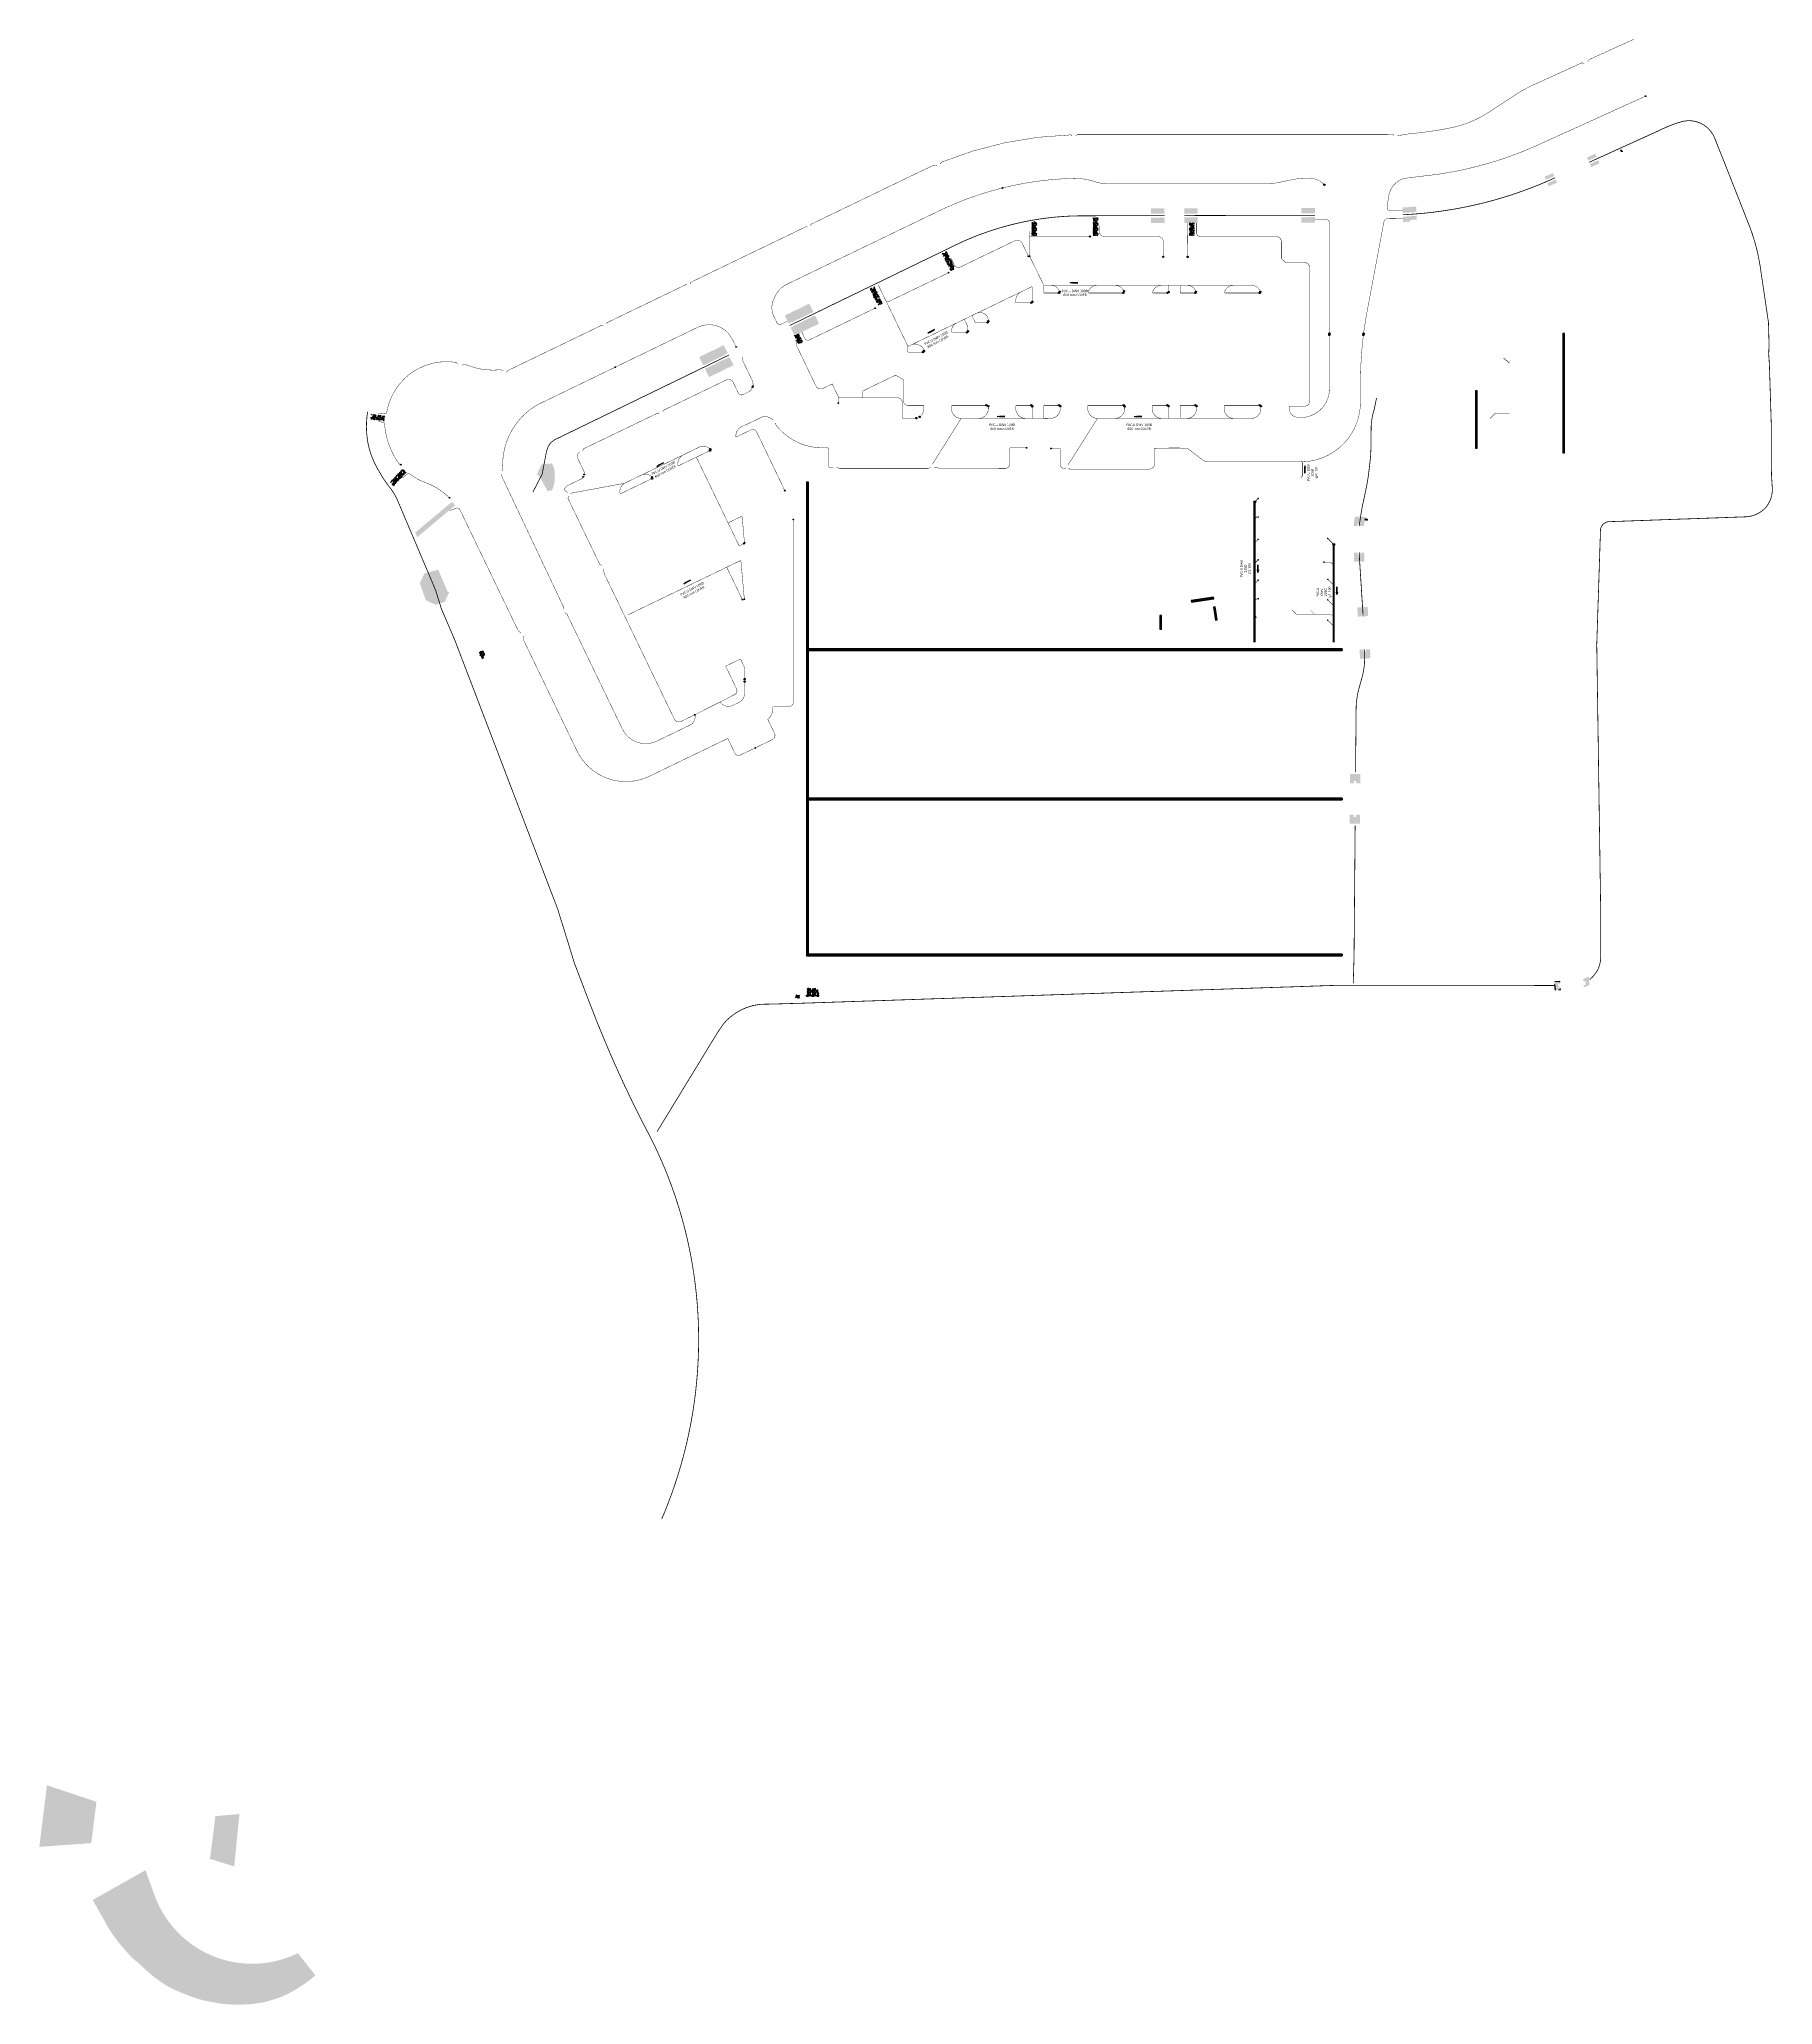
# Model space of a CAD drawing. Header units: metres. Extents: x 246420 to 246878, y 7418965 to 7419484.
import ezdxf

# ---------------------------------------------------------------- set-up
doc = ezdxf.new("R2010")
doc.units = ezdxf.units.M
for name, pattern in [('DASHEDX2', [38.1, 25.4, -12.7]), ('HIDDEN3', [2.3813, 1.5875, -0.7938]), ('x01_pf|HIDDEN', [9.525, 6.35, -3.175])]:
    doc.linetypes.add(name, pattern=pattern)
for name, color, linetype, lineweight in [('BATTER_BOTTOM', 8, 'x01_pf|HIDDEN', 25), ('DRAINAGE_GRATED_TRENCH', 210, 'Continuous', 25), ('DRAINAGE_JUNCTION_PIT', 30, 'Continuous', 25), ('DRAINAGE_PIPE_PR_CENTRE', 172, 'DASHEDX2', 25), ('DRAINAGE_PIPE_PR_EDGE', 172, 'Continuous', 25), ('DRAINAGE_SUB_SURFACE', 142, 'SUBSURFACE_LINE', 25), ('DRAINAGE_SWALE_CONC_LINED', 194, 'Continuous', 35), ('DRAINAGE_SWALE_GRASS', 30, 'Continuous', 35), ('DRAINAGE_SWALE_VEG', 96, 'Continuous', 35), ('P-SANR-FIXT-MCUT', 6, 'Continuous', 9)]:
    doc.layers.add(name, color=color, linetype=linetype, lineweight=lineweight)
for name, color, linetype in [('DRAINAGE_HATCH_ROCK', 254, 'Continuous'), ('DRAINAGE_PIPE_FLOW_ARROWS', 7, 'Continuous'), ('DRAINAGE_PIPE_LABELS', 7, 'Continuous'), ('MISC_CONCRETE_HIDDEN', 252, 'HIDDEN3')]:
    doc.layers.add(name, color=color, linetype=linetype)
doc.layers.add('KERB_BACK', color=7, linetype='Continuous', lineweight=35, true_color=0x5fd2ff)
doc.styles.add('2.5 General', font='tahoma.ttf', dxfattribs={"height": 2.5})
doc.styles.get("Standard").update_dxf_attribs({"font": 'romans.shx', "width": 0.65})
doc.linetypes.add('CHANNEL_CONTINUOUS_DBL_X4', pattern='A,12,0.004,[">",Standard,S=4,R=0,X=0,Y=-1.7144],0.004,2.4,0.004,[">",Standard,S=4,R=0,X=0,Y=-1.7144],0.004,9.6', length=24.016)
doc.linetypes.add('CHANNEL_DASHDOT_X4', pattern='A,6,-1,1,-1,0.004,[">",Standard,S=4,R=0,X=0,Y=-1.7144],0.004,1,-1,6,-1,1,-1', length=20.008)
doc.linetypes.add('SUBSURFACE_LINE', pattern='A,10,-1,[">",Standard,S=2,R=0,X=0,Y=-0.85],-4', length=15)
pattern_1 = [(228.0127875042, (0.972, 1.35), (-10.8, -12.15), [0.18162392087, -17.98076854268]), (184.9697407281, (0.8505, 1.215), (16.2, 1.35), [0.31167170567, -30.855498522]), (132.4551956202, (0.54, 1.188), (43.19999999999999, -47.25000000000001), [0.21987219945, -85.77841266717]), (69.50740523013, (0.391583, 1.350223), (45.89999999999999, 122.85), [0.11504233168, -142.56405564696]), (6.0090059575, (0.43186, 1.457985), (-13.5, -1.35), [0.25805986523, -25.5336539204]), (345.963756532, (0.6885, 1.485), (1.35, -5e-16), [0.27847050885, -5.28772208573]), (281.18879992825, (0.958656, 1.417461), (-22.94999999999993, 116.1), [0.06876804834, -125.16146991359]), (267.2736890061, (0.0135, 0.8505), (-8e-16, -1.35), [0.28382124639, -28.0983034098]), (292.9321004376, (4e-10, 0.567), (-10.8, 25.65), [0.27853893141, -37.83356544502]), (357.2736890061, (0.10853, 0.310475), (1.35, -9e-16), [0.28329073838, -28.09883391782]), (37.7468053873, (0.3915, 0.297), (-29.7, -22.95), [0.3758413546, -52.55035726196]), (72.1597956923, (0.688687, 0.52708), (12.15, 37.8), [0.35323937068, -123.0296707101]), (121.3730051401, (0.796906, 0.863334), (18.89999999999998, -31.05000000000001), [0.2853577533, -64.54276114583]), (175.2363583093, (0.64835, 1.10697), (-1.35, 8e-16), [0.32547114942, -15.93068153195]), (222.43622978854, (0.323613, 1.134032), (31.05, 28.35), [0.42019140887, -63.60169937857]), (203.1985905136, (0.8775, 1.134), (6.75, 2.7), [0.10281293576, -10.17848075716]), (291.97450799147, (0.783, 1.0935), (-2.7, 6.75), [0.14533001533, -82.83301053207]), (30.87208336308, (0.837382, 0.958728), (-117.45, -70.19999999999999), [0.23603354376, -144.46608288858]), (161.565051177, (1.03997, 1.07984), (-1.35, 7e-17), [0.171261329, -4.09781351222]), (303.51800864525, (0.837, 0.837), (-66.14999999999999, 99.89999999999999), [0.19420197563, -124.48909682577]), (353.1572265874, (0.94424, 0.67509), (22.95, -2.7), [0.34068863357, -33.65144280887]), (60.945395901, (1.2825, 0.6345), (1.35, 2.7), [0.13899100297, -13.76010968737]), (90, (1.35, 0.756), (-1.35, 8e-17), [0.0810000019, -1.2689999981]), (138.8140748343, (1.35, 0.837), (-9.45, 8.1), [0.14350696772, -14.20718987947]), (171.4692343901, (1.242, 0.9315), (-9.45, 1.35), [0.2730206039, -27.0290397579]), (225, (0.972, 0.972), (-3e-16, -1.35), [0.19091882937, -1.71826947984]), (120.32360686255, (0.6615, 0.1755), (9.45, -16.2), [0.18747774264, -82.7029619956]), (48.0127875042, (0.56685, 0.33733), (10.8, 12.15), [0.36347862843, -17.79891383512]), (0, (0.81, 0.6075), (0, 1.35), [0.35099999992, -0.99900000008]), (325.348684088, (1.161, 0.6075), (74.25, -51.3), [0.2133983838, -111.38025062904]), (254.054604099, (1.33655, 0.48617), (-1.35, -5.4), [0.19673538765, -9.63141296287]), (207.6459753637, (1.2825, 0.297), (2.7, 1.35), [0.32003797169, -31.68378992436]), (175.4260787401, (0.999, 0.1485), (-17.55, 1.35), [0.33857827871, -33.51924947204]), (66.88579201667, (1.053, 0), (43.2, 101.25), [0.20536729403, -120.15680491967]), (17.3540246363, (1.13362, 0.18888), (-17.55, -5.4), [0.22669930807, -22.40342442116]), (339.4439547804, (1.35, 0.2565), (4.05, -1.35), [0.23068809698, -11.3037169592]), (294.86369657175, (1.566, 0.1755), (-8.1, 17.55), [0.19277745743, -60.81168959212]), (250.3879062911, (1.647055, 0.000591), (-35.10000000000002, -98.55000000000001), [0.20126715665, -124.48203164476]), (196.389540334, (1.5795, -0.189), (9.45, 2.7), [0.23922061005, -23.68284033796]), (163.610459666, (1.35, -0.2565), (-9.45, 2.7), [0.23961309612, -23.68244785188]), (113.11420798333, (1.120123, -0.18889), (43.20000000000001, -101.25), [0.20537597884, -120.15679623486])]

# ---------------------------------------------------------------- blocks, each defined once
blk = doc.blocks.new('*U10')
at = {"layer": 'DRAINAGE_GRATED_TRENCH'}
blk.add_line((0, 0.23), (0, -0.23), dxfattribs=at)
blk = doc.blocks.new('*U11')
at = {"layer": 'DRAINAGE_GRATED_TRENCH', "color": 0, "linetype": 'ByBlock', "lineweight": -2, "transparency": 16777216, "rotation": 90}
for p in [(246799.39, 7419389.72), (246799.39, 7419389.42), (246799.39, 7419389.12), (246799.39, 7419388.82), (246799.39, 7419388.52), (246799.39, 7419388.22), (246799.39, 7419387.92), (246799.39, 7419387.62), (246799.39, 7419387.32), (246799.39, 7419387.02), (246799.39, 7419386.72), (246799.39, 7419386.42), (246799.39, 7419386.12), (246799.39, 7419385.82), (246799.39, 7419385.52), (246799.39, 7419385.22), (246799.39, 7419384.92), (246799.39, 7419384.62), (246799.39, 7419384.32), (246799.39, 7419384.02), (246799.39, 7419383.72), (246799.39, 7419383.42), (246799.39, 7419383.12), (246799.39, 7419382.82), (246799.39, 7419382.52), (246799.39, 7419382.22), (246799.39, 7419381.92), (246799.39, 7419381.62), (246799.39, 7419381.32), (246799.39, 7419381.02), (246799.39, 7419380.72), (246799.39, 7419380.42), (246799.39, 7419380.12), (246799.39, 7419379.82), (246799.39, 7419379.52), (246799.39, 7419379.22), (246799.39, 7419378.92), (246799.39, 7419378.62), (246799.39, 7419378.32), (246799.39, 7419378.02), (246799.39, 7419377.72), (246799.39, 7419377.42), (246799.39, 7419377.12), (246799.39, 7419376.82), (246799.39, 7419376.52), (246799.39, 7419376.22), (246799.39, 7419375.92), (246799.39, 7419375.62), (246799.39, 7419375.32), (246799.39, 7419375.02), (246799.39, 7419374.72)]:
    blk.add_blockref('*U10', p, dxfattribs=at)
blk = doc.blocks.new('*U2')
at = {"layer": 'DRAINAGE_GRATED_TRENCH', "flags": 128}
blk.add_lwpolyline([(0, -0.23), (0, 0.23)], dxfattribs=at)
blk = doc.blocks.new('*U3')
at = {"layer": 'DRAINAGE_GRATED_TRENCH', "color": 0, "linetype": 'ByBlock', "lineweight": -2, "transparency": 16777216, "rotation": 270}
for p in [(246822.4, 7419406.46), (246822.4, 7419406.16), (246822.4, 7419405.86), (246822.4, 7419405.56), (246822.4, 7419405.26), (246822.4, 7419404.96), (246822.4, 7419404.66), (246822.4, 7419404.36), (246822.4, 7419404.06), (246822.4, 7419403.76), (246822.4, 7419403.46), (246822.4, 7419403.16), (246822.4, 7419402.86), (246822.4, 7419402.56), (246822.4, 7419402.26), (246822.4, 7419401.96), (246822.4, 7419401.66), (246822.4, 7419401.36), (246822.4, 7419401.06), (246822.4, 7419400.76), (246822.4, 7419400.46), (246822.4, 7419400.16), (246822.4, 7419399.86), (246822.4, 7419399.56), (246822.4, 7419399.26), (246822.4, 7419398.96), (246822.4, 7419398.66), (246822.4, 7419398.36), (246822.4, 7419398.06), (246822.4, 7419397.76), (246822.4, 7419397.46), (246822.4, 7419397.16), (246822.4, 7419396.86), (246822.4, 7419396.56), (246822.4, 7419396.26), (246822.4, 7419395.96), (246822.4, 7419395.66), (246822.4, 7419395.36), (246822.4, 7419395.06), (246822.4, 7419394.76), (246822.4, 7419394.46), (246822.4, 7419394.16), (246822.4, 7419393.86), (246822.4, 7419393.56), (246822.4, 7419393.26), (246822.4, 7419392.96), (246822.4, 7419392.66), (246822.4, 7419392.36), (246822.4, 7419392.06), (246822.4, 7419391.76), (246822.4, 7419391.46), (246822.4, 7419391.16), (246822.4, 7419390.86), (246822.4, 7419390.56), (246822.4, 7419390.26), (246822.4, 7419389.96), (246822.4, 7419389.66), (246822.4, 7419389.36), (246822.4, 7419389.06), (246822.4, 7419388.76), (246822.4, 7419388.46), (246822.4, 7419388.16), (246822.4, 7419387.86), (246822.4, 7419387.56), (246822.4, 7419387.26), (246822.4, 7419386.96), (246822.4, 7419386.66), (246822.4, 7419386.36), (246822.4, 7419386.06), (246822.4, 7419385.76), (246822.4, 7419385.46), (246822.4, 7419385.16), (246822.4, 7419384.86), (246822.4, 7419384.56), (246822.4, 7419384.26), (246822.4, 7419383.96), (246822.4, 7419383.66), (246822.4, 7419383.36), (246822.4, 7419383.06), (246822.4, 7419382.76), (246822.4, 7419382.46), (246822.4, 7419382.16), (246822.4, 7419381.86), (246822.4, 7419381.56), (246822.4, 7419381.26), (246822.4, 7419380.96), (246822.4, 7419380.66), (246822.4, 7419380.36), (246822.4, 7419380.06), (246822.4, 7419379.76), (246822.4, 7419379.46), (246822.4, 7419379.16), (246822.4, 7419378.86), (246822.4, 7419378.56), (246822.4, 7419378.26), (246822.4, 7419377.96), (246822.4, 7419377.66), (246822.4, 7419377.36), (246822.4, 7419377.06), (246822.4, 7419376.76), (246822.4, 7419376.46), (246822.4, 7419376.16), (246822.4, 7419375.86), (246822.4, 7419375.56), (246822.4, 7419375.26)]:
    blk.add_blockref('*U2', p, dxfattribs=at)
blk = doc.blocks.new('*U5')
at = {"layer": 'DRAINAGE_GRATED_TRENCH'}
blk.add_line((0, 0.23), (0, -0.23), dxfattribs=at)
blk = doc.blocks.new('*U4')
at = {"layer": 'DRAINAGE_GRATED_TRENCH', "color": 0, "linetype": 'ByBlock', "lineweight": -2, "transparency": 16777216, "rotation": 90}
for p in [(246799.39, 7419378.02), (246799.39, 7419377.72), (246799.39, 7419377.42), (246799.39, 7419377.12), (246799.39, 7419376.82), (246799.39, 7419376.52), (246799.39, 7419376.22), (246799.39, 7419375.92), (246799.39, 7419375.62), (246799.39, 7419375.32), (246799.39, 7419375.02), (246799.39, 7419374.72)]:
    blk.add_blockref('*U5', p, dxfattribs=at)
blk = doc.blocks.new('*U7')
at = {"layer": 'DRAINAGE_GRATED_TRENCH'}
blk.add_line((0, 0.23), (0, -0.23), dxfattribs=at)
blk = doc.blocks.new('*U6')
at = {"layer": 'DRAINAGE_GRATED_TRENCH', "color": 0, "linetype": 'ByBlock', "lineweight": -2, "transparency": 16777216, "rotation": 90}
for p in [(246799.39, 7419378.02), (246799.39, 7419377.72), (246799.39, 7419377.42), (246799.39, 7419377.12), (246799.39, 7419376.82), (246799.39, 7419376.52), (246799.39, 7419376.22), (246799.39, 7419375.92), (246799.39, 7419375.62), (246799.39, 7419375.32), (246799.39, 7419375.02), (246799.39, 7419374.72)]:
    blk.add_blockref('*U7', p, dxfattribs=at)
blk = doc.blocks.new('*U9')
at = {"layer": 'DRAINAGE_GRATED_TRENCH'}
blk.add_line((0, 0.23), (0, -0.23), dxfattribs=at)
blk = doc.blocks.new('*U8')
at = {"layer": 'DRAINAGE_GRATED_TRENCH', "color": 0, "linetype": 'ByBlock', "lineweight": -2, "transparency": 16777216, "rotation": 90}
for p in [(246799.39, 7419380.42), (246799.39, 7419380.12), (246799.39, 7419379.82), (246799.39, 7419379.52), (246799.39, 7419379.22), (246799.39, 7419378.92), (246799.39, 7419378.62), (246799.39, 7419378.32), (246799.39, 7419378.02), (246799.39, 7419377.72), (246799.39, 7419377.42), (246799.39, 7419377.12), (246799.39, 7419376.82), (246799.39, 7419376.52), (246799.39, 7419376.22), (246799.39, 7419375.92), (246799.39, 7419375.62), (246799.39, 7419375.32), (246799.39, 7419375.02), (246799.39, 7419374.72)]:
    blk.add_blockref('*U9', p, dxfattribs=at)
blk = doc.blocks.new('Downpipe_Cranked - Downpipe_Circle_Ø150_02Slope-6571898-CD FLOOR PLAN')
at = {"layer": 'P-SANR-FIXT-MCUT'}
for radius, start, end in [(75, 90, 270), (73, 90, 270), (75, 270, 90), (73, 270, 90)]:
    blk.add_arc((0, 0), radius, start, end, dxfattribs=at)
blk = doc.blocks.new('Downpipe_Cranked - Downpipe_Circle_Ø150_02Slope-6571872-CD FLOOR PLAN')
at = {"layer": 'P-SANR-FIXT-MCUT'}
for radius, start, end in [(75, 90, 270), (73, 90, 270), (75, 270, 90), (73, 270, 90)]:
    blk.add_arc((0, 0), radius, start, end, dxfattribs=at)
blk = doc.blocks.new('Downpipe_Cranked - Downpipe_Circle_Ø150_02Slope-6571705-CD FLOOR PLAN')
at = {"layer": 'P-SANR-FIXT-MCUT'}
for radius, start, end in [(75, 90, 270), (73, 90, 270), (75, 270, 90), (73, 270, 90)]:
    blk.add_arc((0, 0), radius, start, end, dxfattribs=at)
blk = doc.blocks.new('Downpipe_Cranked - Downpipe_Circle_Ø150_02Slope-6571709-CD FLOOR PLAN')
at = {"layer": 'P-SANR-FIXT-MCUT'}
for radius, start, end in [(75, 90, 270), (73, 90, 270), (75, 270, 90), (73, 270, 90)]:
    blk.add_arc((0, 0), radius, start, end, dxfattribs=at)
blk = doc.blocks.new('Downpipe_Cranked - Downpipe_Circle_Ø150_02Slope-6571710-CD FLOOR PLAN')
at = {"layer": 'P-SANR-FIXT-MCUT'}
for radius, start, end in [(75, 90, 270), (73, 90, 270), (75, 270, 90), (73, 270, 90)]:
    blk.add_arc((0, 0), radius, start, end, dxfattribs=at)
blk = doc.blocks.new('Downpipe_Cranked - Downpipe_Circle_Ø150_02Slope-V20-CD FLOOR PLAN')
at = {"layer": 'P-SANR-FIXT-MCUT'}
for radius, start, end in [(75, 90, 270), (73, 90, 270), (75, 270, 90), (73, 270, 90)]:
    blk.add_arc((0, 0), radius, start, end, dxfattribs=at)
blk = doc.blocks.new('Downpipe_Cranked - Downpipe_Circle_Ø150_02Slope-6571711-CD FLOOR PLAN')
at = {"layer": 'P-SANR-FIXT-MCUT'}
for radius, start, end in [(75, 90, 270), (73, 90, 270), (75, 270, 90), (73, 270, 90)]:
    blk.add_arc((0, 0), radius, start, end, dxfattribs=at)
blk = doc.blocks.new('Downpipe_Cranked - Downpipe_Circle_Ø150_02Slope-6571707-CD FLOOR PLAN')
at = {"layer": 'P-SANR-FIXT-MCUT'}
for radius, start, end in [(75, 90, 270), (73, 90, 270), (75, 270, 90), (73, 270, 90)]:
    blk.add_arc((0, 0), radius, start, end, dxfattribs=at)
blk = doc.blocks.new('Downpipe_Cranked - Downpipe_Circle_Ø150_02Slope-6571712-CD FLOOR PLAN')
at = {"layer": 'P-SANR-FIXT-MCUT'}
for radius, start, end in [(75, 90, 270), (73, 90, 270), (75, 270, 90), (73, 270, 90)]:
    blk.add_arc((0, 0), radius, start, end, dxfattribs=at)
blk = doc.blocks.new('Downpipe_Cranked - Downpipe_Circle_Ø150_02Slope-6571920-CD FLOOR PLAN')
at = {"layer": 'P-SANR-FIXT-MCUT'}
for radius, start, end in [(75, 90, 270), (73, 90, 270), (75, 270, 90), (73, 270, 90)]:
    blk.add_arc((0, 0), radius, start, end, dxfattribs=at)
blk = doc.blocks.new('*U27')
at = {"layer": 'DRAINAGE_GRATED_TRENCH', "flags": 128}
blk.add_lwpolyline([(0, -0.25), (0, 0.25)], dxfattribs=at)
blk = doc.blocks.new('*U28')
at = {"layer": 'DRAINAGE_GRATED_TRENCH', "color": 0, "linetype": 'ByBlock', "lineweight": -2, "transparency": 16777216, "rotation": 270}
for p in [(246622.767, 7419367.205), (246622.767, 7419366.878), (246622.767, 7419366.551), (246622.767, 7419366.224), (246622.767, 7419365.897), (246622.767, 7419365.57), (246622.767, 7419365.243), (246622.767, 7419364.916), (246622.767, 7419364.589), (246622.767, 7419364.262), (246622.767, 7419363.935), (246622.767, 7419363.608), (246622.767, 7419363.281), (246622.767, 7419362.954), (246622.767, 7419362.627), (246622.767, 7419362.3), (246622.767, 7419361.973), (246622.767, 7419361.646), (246622.767, 7419361.319), (246622.767, 7419360.992), (246622.767, 7419360.665), (246622.767, 7419360.338), (246622.767, 7419360.011), (246622.767, 7419359.684), (246622.767, 7419359.357), (246622.767, 7419359.03), (246622.767, 7419358.703), (246622.767, 7419358.376), (246622.767, 7419358.049), (246622.767, 7419357.722), (246622.767, 7419357.395), (246622.767, 7419357.068), (246622.767, 7419356.741), (246622.767, 7419356.414), (246622.767, 7419356.087), (246622.767, 7419355.76), (246622.767, 7419355.433), (246622.767, 7419355.106), (246622.767, 7419354.779), (246622.767, 7419354.452), (246622.767, 7419354.125), (246622.767, 7419353.798), (246622.767, 7419353.471), (246622.767, 7419353.144), (246622.767, 7419352.817), (246622.767, 7419352.49), (246622.767, 7419352.163), (246622.767, 7419351.836), (246622.767, 7419351.509), (246622.767, 7419351.182), (246622.767, 7419350.855), (246622.767, 7419350.528), (246622.767, 7419350.201), (246622.767, 7419349.874), (246622.767, 7419349.547), (246622.767, 7419349.22), (246622.767, 7419348.893), (246622.767, 7419348.566), (246622.767, 7419348.239), (246622.767, 7419347.912), (246622.767, 7419347.585), (246622.767, 7419347.258), (246622.767, 7419346.931), (246622.767, 7419346.604), (246622.767, 7419346.277), (246622.767, 7419345.95), (246622.767, 7419345.623), (246622.767, 7419345.296), (246622.767, 7419344.969), (246622.767, 7419344.642), (246622.767, 7419344.315), (246622.767, 7419343.988), (246622.767, 7419343.661), (246622.767, 7419343.334), (246622.767, 7419343.007), (246622.767, 7419342.68), (246622.767, 7419342.353), (246622.767, 7419342.026), (246622.767, 7419341.699), (246622.767, 7419341.372), (246622.767, 7419341.045), (246622.767, 7419340.718), (246622.767, 7419340.391), (246622.767, 7419340.064), (246622.767, 7419339.737), (246622.767, 7419339.41), (246622.767, 7419339.083), (246622.767, 7419338.756), (246622.767, 7419338.429), (246622.767, 7419338.102), (246622.767, 7419337.775), (246622.767, 7419337.448), (246622.767, 7419337.121), (246622.767, 7419336.794), (246622.767, 7419336.467), (246622.767, 7419336.14), (246622.767, 7419335.813), (246622.767, 7419335.486), (246622.767, 7419335.159), (246622.767, 7419334.832), (246622.767, 7419334.505), (246622.767, 7419334.178), (246622.767, 7419333.851), (246622.767, 7419333.524), (246622.767, 7419333.197), (246622.767, 7419332.87), (246622.767, 7419332.543), (246622.767, 7419332.216), (246622.767, 7419331.889), (246622.767, 7419331.562), (246622.767, 7419331.235), (246622.767, 7419330.908), (246622.767, 7419330.581), (246622.767, 7419330.254), (246622.767, 7419329.927), (246622.767, 7419329.6), (246622.767, 7419329.273), (246622.767, 7419328.946), (246622.767, 7419328.619), (246622.767, 7419328.292), (246622.767, 7419327.965), (246622.767, 7419327.638), (246622.767, 7419327.311), (246622.767, 7419326.984), (246622.767, 7419326.657), (246622.767, 7419326.33), (246622.767, 7419326.003), (246622.767, 7419325.676), (246622.767, 7419325.349), (246622.767, 7419325.022), (246622.767, 7419324.695), (246622.767, 7419324.368), (246622.767, 7419324.041), (246622.767, 7419323.714), (246622.767, 7419323.387), (246622.767, 7419323.06), (246622.767, 7419322.733), (246622.767, 7419322.406), (246622.767, 7419322.079), (246622.767, 7419321.752), (246622.767, 7419321.425), (246622.767, 7419321.098), (246622.767, 7419320.771), (246622.767, 7419320.444), (246622.767, 7419320.117), (246622.767, 7419319.79), (246622.767, 7419319.463), (246622.767, 7419319.136), (246622.767, 7419318.809), (246622.767, 7419318.482), (246622.767, 7419318.155), (246622.767, 7419317.828), (246622.767, 7419317.501), (246622.767, 7419317.174), (246622.767, 7419316.847), (246622.767, 7419316.52), (246622.767, 7419316.193), (246622.767, 7419315.866), (246622.767, 7419315.539), (246622.767, 7419315.212), (246622.767, 7419314.885), (246622.767, 7419314.558), (246622.767, 7419314.231), (246622.767, 7419313.904), (246622.767, 7419313.577), (246622.767, 7419313.25), (246622.767, 7419312.923), (246622.767, 7419312.596), (246622.767, 7419312.269), (246622.767, 7419311.942), (246622.767, 7419311.615), (246622.767, 7419311.288), (246622.767, 7419310.961), (246622.767, 7419310.634), (246622.767, 7419310.307), (246622.767, 7419309.98), (246622.767, 7419309.653), (246622.767, 7419309.326), (246622.767, 7419308.999), (246622.767, 7419308.672), (246622.767, 7419308.345), (246622.767, 7419308.018), (246622.767, 7419307.691), (246622.767, 7419307.364), (246622.767, 7419307.037), (246622.767, 7419306.71), (246622.767, 7419306.383), (246622.767, 7419306.056), (246622.767, 7419305.729), (246622.767, 7419305.402), (246622.767, 7419305.075), (246622.767, 7419304.748), (246622.767, 7419304.421), (246622.767, 7419304.094), (246622.767, 7419303.767), (246622.767, 7419303.44), (246622.767, 7419303.113), (246622.767, 7419302.786), (246622.767, 7419302.459), (246622.767, 7419302.132), (246622.767, 7419301.805), (246622.767, 7419301.478), (246622.767, 7419301.151), (246622.767, 7419300.824), (246622.767, 7419300.497), (246622.767, 7419300.17), (246622.767, 7419299.843), (246622.767, 7419299.516), (246622.767, 7419299.189), (246622.767, 7419298.862), (246622.767, 7419298.535), (246622.767, 7419298.208), (246622.767, 7419297.881), (246622.767, 7419297.554), (246622.767, 7419297.227), (246622.767, 7419296.9), (246622.767, 7419296.573), (246622.767, 7419296.246), (246622.767, 7419295.919), (246622.767, 7419295.592), (246622.767, 7419295.265), (246622.767, 7419294.938), (246622.767, 7419294.611), (246622.767, 7419294.284), (246622.767, 7419293.957), (246622.767, 7419293.63), (246622.767, 7419293.303), (246622.767, 7419292.976), (246622.767, 7419292.649), (246622.767, 7419292.322), (246622.767, 7419291.995), (246622.767, 7419291.668), (246622.767, 7419291.341), (246622.767, 7419291.014), (246622.767, 7419290.687), (246622.767, 7419290.36), (246622.767, 7419290.033), (246622.767, 7419289.706), (246622.767, 7419289.379), (246622.767, 7419289.052), (246622.767, 7419288.725), (246622.767, 7419288.398), (246622.767, 7419288.071), (246622.767, 7419287.744), (246622.767, 7419287.417), (246622.767, 7419287.09), (246622.767, 7419286.763), (246622.767, 7419286.436), (246622.767, 7419286.109), (246622.767, 7419285.782), (246622.767, 7419285.455), (246622.767, 7419285.128), (246622.767, 7419284.801), (246622.767, 7419284.474), (246622.767, 7419284.147), (246622.767, 7419283.82), (246622.767, 7419283.493), (246622.767, 7419283.166), (246622.767, 7419282.839), (246622.767, 7419282.512), (246622.767, 7419282.185), (246622.767, 7419281.858), (246622.767, 7419281.531), (246622.767, 7419281.204), (246622.767, 7419280.877), (246622.767, 7419280.55), (246622.767, 7419280.223), (246622.767, 7419279.896), (246622.767, 7419279.569), (246622.767, 7419279.242), (246622.767, 7419278.915), (246622.767, 7419278.588), (246622.767, 7419278.261), (246622.767, 7419277.934), (246622.767, 7419277.607), (246622.767, 7419277.28), (246622.767, 7419276.953), (246622.767, 7419276.626), (246622.767, 7419276.299), (246622.767, 7419275.972), (246622.767, 7419275.645), (246622.767, 7419275.318), (246622.767, 7419274.991), (246622.767, 7419274.664), (246622.767, 7419274.337), (246622.767, 7419274.01), (246622.767, 7419273.683), (246622.767, 7419273.356), (246622.767, 7419273.029), (246622.767, 7419272.702), (246622.767, 7419272.375), (246622.767, 7419272.048), (246622.767, 7419271.721), (246622.767, 7419271.394), (246622.767, 7419271.067), (246622.767, 7419270.74), (246622.767, 7419270.413), (246622.767, 7419270.086), (246622.767, 7419269.759), (246622.767, 7419269.432), (246622.767, 7419269.105), (246622.767, 7419268.778), (246622.767, 7419268.451), (246622.767, 7419268.124), (246622.767, 7419267.797), (246622.767, 7419267.47), (246622.767, 7419267.143), (246622.767, 7419266.816), (246622.767, 7419266.489), (246622.767, 7419266.162), (246622.767, 7419265.835), (246622.767, 7419265.508), (246622.767, 7419265.181), (246622.767, 7419264.854), (246622.767, 7419264.527), (246622.767, 7419264.2), (246622.767, 7419263.873), (246622.767, 7419263.546), (246622.767, 7419263.219), (246622.767, 7419262.892), (246622.767, 7419262.565), (246622.767, 7419262.238), (246622.767, 7419261.911), (246622.767, 7419261.584), (246622.767, 7419261.257), (246622.767, 7419260.93), (246622.767, 7419260.603), (246622.767, 7419260.276), (246622.767, 7419259.949), (246622.767, 7419259.622), (246622.767, 7419259.295), (246622.767, 7419258.968), (246622.767, 7419258.641), (246622.767, 7419258.314), (246622.767, 7419257.987), (246622.767, 7419257.66), (246622.767, 7419257.333), (246622.767, 7419257.006), (246622.767, 7419256.679), (246622.767, 7419256.352), (246622.767, 7419256.025), (246622.767, 7419255.698), (246622.767, 7419255.371), (246622.767, 7419255.044), (246622.767, 7419254.717), (246622.767, 7419254.39), (246622.767, 7419254.063), (246622.767, 7419253.736), (246622.767, 7419253.409), (246622.767, 7419253.082), (246622.767, 7419252.755), (246622.767, 7419252.428), (246622.767, 7419252.101), (246622.767, 7419251.774), (246622.767, 7419251.447), (246622.767, 7419251.12), (246622.767, 7419250.793), (246622.767, 7419250.466), (246622.767, 7419250.139), (246622.767, 7419249.812), (246622.767, 7419249.485), (246622.767, 7419249.158), (246622.767, 7419248.831), (246622.767, 7419248.504), (246622.767, 7419248.177), (246622.767, 7419247.85), (246622.767, 7419247.523), (246622.767, 7419247.196), (246622.767, 7419246.869), (246622.767, 7419246.542), (246622.767, 7419246.215), (246622.767, 7419245.888), (246622.767, 7419245.561), (246622.767, 7419245.234), (246622.767, 7419244.907), (246622.767, 7419244.58), (246622.767, 7419244.253), (246622.767, 7419243.926), (246622.767, 7419243.599), (246622.767, 7419243.272), (246622.767, 7419242.945), (246622.767, 7419242.618), (246622.767, 7419242.291)]:
    blk.add_blockref('*U27', p, dxfattribs=at)
blk = doc.blocks.new('*U29')
at = {"layer": 'DRAINAGE_GRATED_TRENCH', "flags": 128}
blk.add_lwpolyline([(0, 0.25), (0, -0.25)], dxfattribs=at)
blk = doc.blocks.new('*U30')
at = {"layer": 'DRAINAGE_GRATED_TRENCH', "color": 0, "linetype": 'ByBlock', "lineweight": -2, "transparency": 16777216}
for p in [(246623.017, 7419323.028), (246623.344, 7419323.028), (246623.671, 7419323.028), (246623.998, 7419323.028), (246624.325, 7419323.028), (246624.652, 7419323.028), (246624.979, 7419323.028), (246625.306, 7419323.028), (246625.633, 7419323.028), (246625.96, 7419323.028), (246626.287, 7419323.028), (246626.614, 7419323.028), (246626.941, 7419323.028), (246627.268, 7419323.028), (246627.595, 7419323.028), (246627.922, 7419323.028), (246628.249, 7419323.028), (246628.576, 7419323.028), (246628.903, 7419323.028), (246629.23, 7419323.028), (246629.557, 7419323.028), (246629.884, 7419323.028), (246630.211, 7419323.028), (246630.538, 7419323.028), (246630.865, 7419323.028), (246631.192, 7419323.028), (246631.519, 7419323.028), (246631.846, 7419323.028), (246632.173, 7419323.028), (246632.5, 7419323.028), (246632.827, 7419323.028), (246633.154, 7419323.028), (246633.481, 7419323.028), (246633.808, 7419323.028), (246634.135, 7419323.028), (246634.462, 7419323.028), (246634.789, 7419323.028), (246635.116, 7419323.028), (246635.443, 7419323.028), (246635.77, 7419323.028), (246636.097, 7419323.028), (246636.424, 7419323.028), (246636.751, 7419323.028), (246637.078, 7419323.028), (246637.405, 7419323.028), (246637.732, 7419323.028), (246638.059, 7419323.028), (246638.386, 7419323.028), (246638.713, 7419323.028), (246639.04, 7419323.028), (246639.367, 7419323.028), (246639.694, 7419323.028), (246640.021, 7419323.028), (246640.348, 7419323.028), (246640.675, 7419323.028), (246641.002, 7419323.028), (246641.329, 7419323.028), (246641.656, 7419323.028), (246641.983, 7419323.028), (246642.31, 7419323.028), (246642.637, 7419323.028), (246642.964, 7419323.028), (246643.291, 7419323.028), (246643.618, 7419323.028), (246643.945, 7419323.028), (246644.272, 7419323.028), (246644.599, 7419323.028), (246644.926, 7419323.028), (246645.253, 7419323.028), (246645.58, 7419323.028), (246645.907, 7419323.028), (246646.234, 7419323.028), (246646.561, 7419323.028), (246646.888, 7419323.028), (246647.215, 7419323.028), (246647.542, 7419323.028), (246647.869, 7419323.028), (246648.196, 7419323.028), (246648.523, 7419323.028), (246648.85, 7419323.028), (246649.177, 7419323.028), (246649.504, 7419323.028), (246649.831, 7419323.028), (246650.158, 7419323.028), (246650.485, 7419323.028), (246650.812, 7419323.028), (246651.139, 7419323.028), (246651.466, 7419323.028), (246651.793, 7419323.028), (246652.12, 7419323.028), (246652.447, 7419323.028), (246652.774, 7419323.028), (246653.101, 7419323.028), (246653.428, 7419323.028), (246653.755, 7419323.028), (246654.082, 7419323.028), (246654.409, 7419323.028), (246654.736, 7419323.028), (246655.063, 7419323.028), (246655.39, 7419323.028), (246655.717, 7419323.028), (246656.044, 7419323.028), (246656.371, 7419323.028), (246656.698, 7419323.028), (246657.025, 7419323.028), (246657.352, 7419323.028), (246657.679, 7419323.028), (246658.006, 7419323.028), (246658.333, 7419323.028), (246658.66, 7419323.028), (246658.987, 7419323.028), (246659.314, 7419323.028), (246659.641, 7419323.028), (246659.968, 7419323.028), (246660.295, 7419323.028), (246660.622, 7419323.028), (246660.949, 7419323.028), (246661.276, 7419323.028), (246661.603, 7419323.028), (246661.93, 7419323.028), (246662.257, 7419323.028), (246662.584, 7419323.028), (246662.911, 7419323.028), (246663.238, 7419323.028), (246663.565, 7419323.028), (246663.892, 7419323.028), (246664.219, 7419323.028), (246664.546, 7419323.028), (246664.873, 7419323.028), (246665.2, 7419323.028), (246665.527, 7419323.028), (246665.854, 7419323.028), (246666.181, 7419323.028), (246666.508, 7419323.028), (246666.835, 7419323.028), (246667.162, 7419323.028), (246667.489, 7419323.028), (246667.816, 7419323.028), (246668.143, 7419323.028), (246668.47, 7419323.028), (246668.797, 7419323.028), (246669.124, 7419323.028), (246669.451, 7419323.028), (246669.778, 7419323.028), (246670.105, 7419323.028), (246670.432, 7419323.028), (246670.759, 7419323.028), (246671.086, 7419323.028), (246671.413, 7419323.028), (246671.74, 7419323.028), (246672.067, 7419323.028), (246672.394, 7419323.028), (246672.721, 7419323.028), (246673.048, 7419323.028), (246673.375, 7419323.028), (246673.702, 7419323.028), (246674.029, 7419323.028), (246674.356, 7419323.028), (246674.683, 7419323.028), (246675.01, 7419323.028), (246675.337, 7419323.028), (246675.664, 7419323.028), (246675.991, 7419323.028), (246676.318, 7419323.028), (246676.645, 7419323.028), (246676.972, 7419323.028), (246677.299, 7419323.028), (246677.626, 7419323.028), (246677.953, 7419323.028), (246678.28, 7419323.028), (246678.607, 7419323.028), (246678.934, 7419323.028), (246679.261, 7419323.028), (246679.588, 7419323.028), (246679.915, 7419323.028), (246680.242, 7419323.028), (246680.569, 7419323.028), (246680.896, 7419323.028), (246681.223, 7419323.028), (246681.55, 7419323.028), (246681.877, 7419323.028), (246682.204, 7419323.028), (246682.531, 7419323.028), (246682.858, 7419323.028), (246683.185, 7419323.028), (246683.512, 7419323.028), (246683.839, 7419323.028), (246684.166, 7419323.028), (246684.493, 7419323.028), (246684.82, 7419323.028), (246685.147, 7419323.028), (246685.474, 7419323.028), (246685.801, 7419323.028), (246686.128, 7419323.028), (246686.455, 7419323.028), (246686.782, 7419323.028), (246687.109, 7419323.028), (246687.436, 7419323.028), (246687.763, 7419323.028), (246688.09, 7419323.028), (246688.417, 7419323.028), (246688.744, 7419323.028), (246689.071, 7419323.028), (246689.398, 7419323.028), (246689.725, 7419323.028), (246690.052, 7419323.028), (246690.379, 7419323.028), (246690.706, 7419323.028), (246691.033, 7419323.028), (246691.36, 7419323.028), (246691.687, 7419323.028), (246692.014, 7419323.028), (246692.341, 7419323.028), (246692.668, 7419323.028), (246692.995, 7419323.028), (246693.322, 7419323.028), (246693.649, 7419323.028), (246693.976, 7419323.028), (246694.303, 7419323.028), (246694.63, 7419323.028), (246694.957, 7419323.028), (246695.284, 7419323.028), (246695.611, 7419323.028), (246695.938, 7419323.028), (246696.265, 7419323.028), (246696.592, 7419323.028), (246696.919, 7419323.028), (246697.246, 7419323.028), (246697.573, 7419323.028), (246697.9, 7419323.028), (246698.227, 7419323.028), (246698.554, 7419323.028), (246698.881, 7419323.028), (246699.208, 7419323.028), (246699.535, 7419323.028), (246699.862, 7419323.028), (246700.189, 7419323.028), (246700.516, 7419323.028), (246700.843, 7419323.028), (246701.17, 7419323.028), (246701.497, 7419323.028), (246701.824, 7419323.028), (246702.151, 7419323.028), (246702.478, 7419323.028), (246702.805, 7419323.028), (246703.132, 7419323.028), (246703.459, 7419323.028), (246703.786, 7419323.028), (246704.113, 7419323.028), (246704.44, 7419323.028), (246704.767, 7419323.028), (246705.094, 7419323.028), (246705.421, 7419323.028), (246705.748, 7419323.028), (246706.075, 7419323.028), (246706.402, 7419323.028), (246706.729, 7419323.028), (246707.056, 7419323.028), (246707.383, 7419323.028), (246707.71, 7419323.028), (246708.037, 7419323.028), (246708.364, 7419323.028), (246708.691, 7419323.028), (246709.018, 7419323.028), (246709.345, 7419323.028), (246709.672, 7419323.028), (246709.999, 7419323.028), (246710.326, 7419323.028), (246710.653, 7419323.028), (246710.98, 7419323.028), (246711.307, 7419323.028), (246711.634, 7419323.028), (246711.961, 7419323.028), (246712.288, 7419323.028), (246712.615, 7419323.028), (246712.942, 7419323.028), (246713.269, 7419323.028), (246713.596, 7419323.028), (246713.923, 7419323.028), (246714.25, 7419323.028), (246714.577, 7419323.028), (246714.904, 7419323.028), (246715.231, 7419323.028), (246715.558, 7419323.028), (246715.885, 7419323.028), (246716.212, 7419323.028), (246716.539, 7419323.028), (246716.866, 7419323.028), (246717.193, 7419323.028), (246717.52, 7419323.028), (246717.847, 7419323.028), (246718.174, 7419323.028), (246718.501, 7419323.028), (246718.828, 7419323.028), (246719.155, 7419323.028), (246719.482, 7419323.028), (246719.809, 7419323.028), (246720.136, 7419323.028), (246720.463, 7419323.028), (246720.79, 7419323.028), (246721.117, 7419323.028), (246721.444, 7419323.028), (246721.771, 7419323.028), (246722.098, 7419323.028), (246722.425, 7419323.028), (246722.752, 7419323.028), (246723.079, 7419323.028), (246723.406, 7419323.028), (246723.733, 7419323.028), (246724.06, 7419323.028), (246724.387, 7419323.028), (246724.714, 7419323.028), (246725.041, 7419323.028), (246725.368, 7419323.028), (246725.695, 7419323.028), (246726.022, 7419323.028), (246726.349, 7419323.028), (246726.676, 7419323.028), (246727.003, 7419323.028), (246727.33, 7419323.028), (246727.657, 7419323.028), (246727.984, 7419323.028), (246728.311, 7419323.028), (246728.638, 7419323.028), (246728.965, 7419323.028), (246729.292, 7419323.028), (246729.619, 7419323.028), (246729.946, 7419323.028), (246730.273, 7419323.028), (246730.6, 7419323.028), (246730.927, 7419323.028), (246731.254, 7419323.028), (246731.581, 7419323.028), (246731.908, 7419323.028), (246732.235, 7419323.028), (246732.562, 7419323.028), (246732.889, 7419323.028), (246733.216, 7419323.028), (246733.543, 7419323.028), (246733.87, 7419323.028), (246734.197, 7419323.028), (246734.524, 7419323.028), (246734.851, 7419323.028), (246735.178, 7419323.028), (246735.505, 7419323.028), (246735.832, 7419323.028), (246736.159, 7419323.028), (246736.486, 7419323.028), (246736.813, 7419323.028), (246737.14, 7419323.028), (246737.467, 7419323.028), (246737.794, 7419323.028), (246738.121, 7419323.028), (246738.448, 7419323.028), (246738.775, 7419323.028), (246739.102, 7419323.028), (246739.429, 7419323.028), (246739.756, 7419323.028), (246740.083, 7419323.028), (246740.41, 7419323.028), (246740.737, 7419323.028), (246741.064, 7419323.028), (246741.391, 7419323.028), (246741.718, 7419323.028), (246742.045, 7419323.028), (246742.372, 7419323.028), (246742.699, 7419323.028), (246743.026, 7419323.028), (246743.353, 7419323.028), (246743.68, 7419323.028), (246744.007, 7419323.028), (246744.334, 7419323.028), (246744.661, 7419323.028), (246744.988, 7419323.028), (246745.315, 7419323.028), (246745.642, 7419323.028), (246745.969, 7419323.028), (246746.296, 7419323.028), (246746.623, 7419323.028), (246746.95, 7419323.028), (246747.277, 7419323.028), (246747.604, 7419323.028), (246747.931, 7419323.028), (246748.258, 7419323.028), (246748.585, 7419323.028), (246748.912, 7419323.028), (246749.239, 7419323.028), (246749.566, 7419323.028), (246749.893, 7419323.028), (246750.22, 7419323.028), (246750.547, 7419323.028), (246750.874, 7419323.028), (246751.201, 7419323.028), (246751.528, 7419323.028), (246751.855, 7419323.028), (246752.182, 7419323.028), (246752.509, 7419323.028), (246752.836, 7419323.028), (246753.163, 7419323.028), (246753.49, 7419323.028), (246753.817, 7419323.028), (246754.144, 7419323.028), (246754.471, 7419323.028), (246754.798, 7419323.028), (246755.125, 7419323.028), (246755.452, 7419323.028), (246755.779, 7419323.028), (246756.106, 7419323.028), (246756.433, 7419323.028), (246756.76, 7419323.028), (246757.087, 7419323.028), (246757.414, 7419323.028), (246757.741, 7419323.028), (246758.068, 7419323.028), (246758.395, 7419323.028), (246758.722, 7419323.028), (246759.049, 7419323.028), (246759.376, 7419323.028), (246759.703, 7419323.028), (246760.03, 7419323.028), (246760.357, 7419323.028), (246760.684, 7419323.028), (246761.011, 7419323.028), (246761.338, 7419323.028), (246761.665, 7419323.028), (246761.992, 7419323.028), (246762.319, 7419323.028), (246762.646, 7419323.028), (246762.973, 7419323.028), (246763.3, 7419323.028), (246763.627, 7419323.028), (246763.954, 7419323.028)]:
    blk.add_blockref('*U29', p, dxfattribs=at)
blk = doc.blocks.new('*U32')
at = {"layer": 'DRAINAGE_GRATED_TRENCH', "flags": 128}
blk.add_lwpolyline([(0, 0.25), (0, -0.25)], dxfattribs=at)
blk = doc.blocks.new('*U31')
at = {"layer": 'DRAINAGE_GRATED_TRENCH', "color": 0, "linetype": 'ByBlock', "lineweight": -2, "transparency": 16777216}
for p in [(246623.017, 7419323.028), (246623.344, 7419323.028), (246623.671, 7419323.028), (246623.998, 7419323.028), (246624.325, 7419323.028), (246624.652, 7419323.028), (246624.979, 7419323.028), (246625.306, 7419323.028), (246625.633, 7419323.028), (246625.96, 7419323.028), (246626.287, 7419323.028), (246626.614, 7419323.028), (246626.941, 7419323.028), (246627.268, 7419323.028), (246627.595, 7419323.028), (246627.922, 7419323.028), (246628.249, 7419323.028), (246628.576, 7419323.028), (246628.903, 7419323.028), (246629.23, 7419323.028), (246629.557, 7419323.028), (246629.884, 7419323.028), (246630.211, 7419323.028), (246630.538, 7419323.028), (246630.865, 7419323.028), (246631.192, 7419323.028), (246631.519, 7419323.028), (246631.846, 7419323.028), (246632.173, 7419323.028), (246632.5, 7419323.028), (246632.827, 7419323.028), (246633.154, 7419323.028), (246633.481, 7419323.028), (246633.808, 7419323.028), (246634.135, 7419323.028), (246634.462, 7419323.028), (246634.789, 7419323.028), (246635.116, 7419323.028), (246635.443, 7419323.028), (246635.77, 7419323.028), (246636.097, 7419323.028), (246636.424, 7419323.028), (246636.751, 7419323.028), (246637.078, 7419323.028), (246637.405, 7419323.028), (246637.732, 7419323.028), (246638.059, 7419323.028), (246638.386, 7419323.028), (246638.713, 7419323.028), (246639.04, 7419323.028), (246639.367, 7419323.028), (246639.694, 7419323.028), (246640.021, 7419323.028), (246640.348, 7419323.028), (246640.675, 7419323.028), (246641.002, 7419323.028), (246641.329, 7419323.028), (246641.656, 7419323.028), (246641.983, 7419323.028), (246642.31, 7419323.028), (246642.637, 7419323.028), (246642.964, 7419323.028), (246643.291, 7419323.028), (246643.618, 7419323.028), (246643.945, 7419323.028), (246644.272, 7419323.028), (246644.599, 7419323.028), (246644.926, 7419323.028), (246645.253, 7419323.028), (246645.58, 7419323.028), (246645.907, 7419323.028), (246646.234, 7419323.028), (246646.561, 7419323.028), (246646.888, 7419323.028), (246647.215, 7419323.028), (246647.542, 7419323.028), (246647.869, 7419323.028), (246648.196, 7419323.028), (246648.523, 7419323.028), (246648.85, 7419323.028), (246649.177, 7419323.028), (246649.504, 7419323.028), (246649.831, 7419323.028), (246650.158, 7419323.028), (246650.485, 7419323.028), (246650.812, 7419323.028), (246651.139, 7419323.028), (246651.466, 7419323.028), (246651.793, 7419323.028), (246652.12, 7419323.028), (246652.447, 7419323.028), (246652.774, 7419323.028), (246653.101, 7419323.028), (246653.428, 7419323.028), (246653.755, 7419323.028), (246654.082, 7419323.028), (246654.409, 7419323.028), (246654.736, 7419323.028), (246655.063, 7419323.028), (246655.39, 7419323.028), (246655.717, 7419323.028), (246656.044, 7419323.028), (246656.371, 7419323.028), (246656.698, 7419323.028), (246657.025, 7419323.028), (246657.352, 7419323.028), (246657.679, 7419323.028), (246658.006, 7419323.028), (246658.333, 7419323.028), (246658.66, 7419323.028), (246658.987, 7419323.028), (246659.314, 7419323.028), (246659.641, 7419323.028), (246659.968, 7419323.028), (246660.295, 7419323.028), (246660.622, 7419323.028), (246660.949, 7419323.028), (246661.276, 7419323.028), (246661.603, 7419323.028), (246661.93, 7419323.028), (246662.257, 7419323.028), (246662.584, 7419323.028), (246662.911, 7419323.028), (246663.238, 7419323.028), (246663.565, 7419323.028), (246663.892, 7419323.028), (246664.219, 7419323.028), (246664.546, 7419323.028), (246664.873, 7419323.028), (246665.2, 7419323.028), (246665.527, 7419323.028), (246665.854, 7419323.028), (246666.181, 7419323.028), (246666.508, 7419323.028), (246666.835, 7419323.028), (246667.162, 7419323.028), (246667.489, 7419323.028), (246667.816, 7419323.028), (246668.143, 7419323.028), (246668.47, 7419323.028), (246668.797, 7419323.028), (246669.124, 7419323.028), (246669.451, 7419323.028), (246669.778, 7419323.028), (246670.105, 7419323.028), (246670.432, 7419323.028), (246670.759, 7419323.028), (246671.086, 7419323.028), (246671.413, 7419323.028), (246671.74, 7419323.028), (246672.067, 7419323.028), (246672.394, 7419323.028), (246672.721, 7419323.028), (246673.048, 7419323.028), (246673.375, 7419323.028), (246673.702, 7419323.028), (246674.029, 7419323.028), (246674.356, 7419323.028), (246674.683, 7419323.028), (246675.01, 7419323.028), (246675.337, 7419323.028), (246675.664, 7419323.028), (246675.991, 7419323.028), (246676.318, 7419323.028), (246676.645, 7419323.028), (246676.972, 7419323.028), (246677.299, 7419323.028), (246677.626, 7419323.028), (246677.953, 7419323.028), (246678.28, 7419323.028), (246678.607, 7419323.028), (246678.934, 7419323.028), (246679.261, 7419323.028), (246679.588, 7419323.028), (246679.915, 7419323.028), (246680.242, 7419323.028), (246680.569, 7419323.028), (246680.896, 7419323.028), (246681.223, 7419323.028), (246681.55, 7419323.028), (246681.877, 7419323.028), (246682.204, 7419323.028), (246682.531, 7419323.028), (246682.858, 7419323.028), (246683.185, 7419323.028), (246683.512, 7419323.028), (246683.839, 7419323.028), (246684.166, 7419323.028), (246684.493, 7419323.028), (246684.82, 7419323.028), (246685.147, 7419323.028), (246685.474, 7419323.028), (246685.801, 7419323.028), (246686.128, 7419323.028), (246686.455, 7419323.028), (246686.782, 7419323.028), (246687.109, 7419323.028), (246687.436, 7419323.028), (246687.763, 7419323.028), (246688.09, 7419323.028), (246688.417, 7419323.028), (246688.744, 7419323.028), (246689.071, 7419323.028), (246689.398, 7419323.028), (246689.725, 7419323.028), (246690.052, 7419323.028), (246690.379, 7419323.028), (246690.706, 7419323.028), (246691.033, 7419323.028), (246691.36, 7419323.028), (246691.687, 7419323.028), (246692.014, 7419323.028), (246692.341, 7419323.028), (246692.668, 7419323.028), (246692.995, 7419323.028), (246693.322, 7419323.028), (246693.649, 7419323.028), (246693.976, 7419323.028), (246694.303, 7419323.028), (246694.63, 7419323.028), (246694.957, 7419323.028), (246695.284, 7419323.028), (246695.611, 7419323.028), (246695.938, 7419323.028), (246696.265, 7419323.028), (246696.592, 7419323.028), (246696.919, 7419323.028), (246697.246, 7419323.028), (246697.573, 7419323.028), (246697.9, 7419323.028), (246698.227, 7419323.028), (246698.554, 7419323.028), (246698.881, 7419323.028), (246699.208, 7419323.028), (246699.535, 7419323.028), (246699.862, 7419323.028), (246700.189, 7419323.028), (246700.516, 7419323.028), (246700.843, 7419323.028), (246701.17, 7419323.028), (246701.497, 7419323.028), (246701.824, 7419323.028), (246702.151, 7419323.028), (246702.478, 7419323.028), (246702.805, 7419323.028), (246703.132, 7419323.028), (246703.459, 7419323.028), (246703.786, 7419323.028), (246704.113, 7419323.028), (246704.44, 7419323.028), (246704.767, 7419323.028), (246705.094, 7419323.028), (246705.421, 7419323.028), (246705.748, 7419323.028), (246706.075, 7419323.028), (246706.402, 7419323.028), (246706.729, 7419323.028), (246707.056, 7419323.028), (246707.383, 7419323.028), (246707.71, 7419323.028), (246708.037, 7419323.028), (246708.364, 7419323.028), (246708.691, 7419323.028), (246709.018, 7419323.028), (246709.345, 7419323.028), (246709.672, 7419323.028), (246709.999, 7419323.028), (246710.326, 7419323.028), (246710.653, 7419323.028), (246710.98, 7419323.028), (246711.307, 7419323.028), (246711.634, 7419323.028), (246711.961, 7419323.028), (246712.288, 7419323.028), (246712.615, 7419323.028), (246712.942, 7419323.028), (246713.269, 7419323.028), (246713.596, 7419323.028), (246713.923, 7419323.028), (246714.25, 7419323.028), (246714.577, 7419323.028), (246714.904, 7419323.028), (246715.231, 7419323.028), (246715.558, 7419323.028), (246715.885, 7419323.028), (246716.212, 7419323.028), (246716.539, 7419323.028), (246716.866, 7419323.028), (246717.193, 7419323.028), (246717.52, 7419323.028), (246717.847, 7419323.028), (246718.174, 7419323.028), (246718.501, 7419323.028), (246718.828, 7419323.028), (246719.155, 7419323.028), (246719.482, 7419323.028), (246719.809, 7419323.028), (246720.136, 7419323.028), (246720.463, 7419323.028), (246720.79, 7419323.028), (246721.117, 7419323.028), (246721.444, 7419323.028), (246721.771, 7419323.028), (246722.098, 7419323.028), (246722.425, 7419323.028), (246722.752, 7419323.028), (246723.079, 7419323.028), (246723.406, 7419323.028), (246723.733, 7419323.028), (246724.06, 7419323.028), (246724.387, 7419323.028), (246724.714, 7419323.028), (246725.041, 7419323.028), (246725.368, 7419323.028), (246725.695, 7419323.028), (246726.022, 7419323.028), (246726.349, 7419323.028), (246726.676, 7419323.028), (246727.003, 7419323.028), (246727.33, 7419323.028), (246727.657, 7419323.028), (246727.984, 7419323.028), (246728.311, 7419323.028), (246728.638, 7419323.028), (246728.965, 7419323.028), (246729.292, 7419323.028), (246729.619, 7419323.028), (246729.946, 7419323.028), (246730.273, 7419323.028), (246730.6, 7419323.028), (246730.927, 7419323.028), (246731.254, 7419323.028), (246731.581, 7419323.028), (246731.908, 7419323.028), (246732.235, 7419323.028), (246732.562, 7419323.028), (246732.889, 7419323.028), (246733.216, 7419323.028), (246733.543, 7419323.028), (246733.87, 7419323.028), (246734.197, 7419323.028), (246734.524, 7419323.028), (246734.851, 7419323.028), (246735.178, 7419323.028), (246735.505, 7419323.028), (246735.832, 7419323.028), (246736.159, 7419323.028), (246736.486, 7419323.028), (246736.813, 7419323.028), (246737.14, 7419323.028), (246737.467, 7419323.028), (246737.794, 7419323.028), (246738.121, 7419323.028), (246738.448, 7419323.028), (246738.775, 7419323.028), (246739.102, 7419323.028), (246739.429, 7419323.028), (246739.756, 7419323.028), (246740.083, 7419323.028), (246740.41, 7419323.028), (246740.737, 7419323.028), (246741.064, 7419323.028), (246741.391, 7419323.028), (246741.718, 7419323.028), (246742.045, 7419323.028), (246742.372, 7419323.028), (246742.699, 7419323.028), (246743.026, 7419323.028), (246743.353, 7419323.028), (246743.68, 7419323.028), (246744.007, 7419323.028), (246744.334, 7419323.028), (246744.661, 7419323.028), (246744.988, 7419323.028), (246745.315, 7419323.028), (246745.642, 7419323.028), (246745.969, 7419323.028), (246746.296, 7419323.028), (246746.623, 7419323.028), (246746.95, 7419323.028), (246747.277, 7419323.028), (246747.604, 7419323.028), (246747.931, 7419323.028), (246748.258, 7419323.028), (246748.585, 7419323.028), (246748.912, 7419323.028), (246749.239, 7419323.028), (246749.566, 7419323.028), (246749.893, 7419323.028), (246750.22, 7419323.028), (246750.547, 7419323.028), (246750.874, 7419323.028), (246751.201, 7419323.028), (246751.528, 7419323.028), (246751.855, 7419323.028), (246752.182, 7419323.028), (246752.509, 7419323.028), (246752.836, 7419323.028), (246753.163, 7419323.028), (246753.49, 7419323.028), (246753.817, 7419323.028), (246754.144, 7419323.028), (246754.471, 7419323.028), (246754.798, 7419323.028), (246755.125, 7419323.028), (246755.452, 7419323.028), (246755.779, 7419323.028), (246756.106, 7419323.028), (246756.433, 7419323.028), (246756.76, 7419323.028), (246757.087, 7419323.028), (246757.414, 7419323.028), (246757.741, 7419323.028), (246758.068, 7419323.028), (246758.395, 7419323.028), (246758.722, 7419323.028), (246759.049, 7419323.028), (246759.376, 7419323.028), (246759.703, 7419323.028), (246760.03, 7419323.028), (246760.357, 7419323.028), (246760.684, 7419323.028), (246761.011, 7419323.028), (246761.338, 7419323.028), (246761.665, 7419323.028), (246761.992, 7419323.028), (246762.319, 7419323.028), (246762.646, 7419323.028), (246762.973, 7419323.028), (246763.3, 7419323.028), (246763.627, 7419323.028), (246763.954, 7419323.028)]:
    blk.add_blockref('*U32', p, dxfattribs=at)
blk = doc.blocks.new('*U34')
at = {"layer": 'DRAINAGE_GRATED_TRENCH', "flags": 128}
blk.add_lwpolyline([(0, 0.25), (0, -0.25)], dxfattribs=at)
blk = doc.blocks.new('*U33')
at = {"layer": 'DRAINAGE_GRATED_TRENCH', "color": 0, "linetype": 'ByBlock', "lineweight": -2, "transparency": 16777216}
for p in [(246623.017, 7419323.028), (246623.344, 7419323.028), (246623.671, 7419323.028), (246623.998, 7419323.028), (246624.325, 7419323.028), (246624.652, 7419323.028), (246624.979, 7419323.028), (246625.306, 7419323.028), (246625.633, 7419323.028), (246625.96, 7419323.028), (246626.287, 7419323.028), (246626.614, 7419323.028), (246626.941, 7419323.028), (246627.268, 7419323.028), (246627.595, 7419323.028), (246627.922, 7419323.028), (246628.249, 7419323.028), (246628.576, 7419323.028), (246628.903, 7419323.028), (246629.23, 7419323.028), (246629.557, 7419323.028), (246629.884, 7419323.028), (246630.211, 7419323.028), (246630.538, 7419323.028), (246630.865, 7419323.028), (246631.192, 7419323.028), (246631.519, 7419323.028), (246631.846, 7419323.028), (246632.173, 7419323.028), (246632.5, 7419323.028), (246632.827, 7419323.028), (246633.154, 7419323.028), (246633.481, 7419323.028), (246633.808, 7419323.028), (246634.135, 7419323.028), (246634.462, 7419323.028), (246634.789, 7419323.028), (246635.116, 7419323.028), (246635.443, 7419323.028), (246635.77, 7419323.028), (246636.097, 7419323.028), (246636.424, 7419323.028), (246636.751, 7419323.028), (246637.078, 7419323.028), (246637.405, 7419323.028), (246637.732, 7419323.028), (246638.059, 7419323.028), (246638.386, 7419323.028), (246638.713, 7419323.028), (246639.04, 7419323.028), (246639.367, 7419323.028), (246639.694, 7419323.028), (246640.021, 7419323.028), (246640.348, 7419323.028), (246640.675, 7419323.028), (246641.002, 7419323.028), (246641.329, 7419323.028), (246641.656, 7419323.028), (246641.983, 7419323.028), (246642.31, 7419323.028), (246642.637, 7419323.028), (246642.964, 7419323.028), (246643.291, 7419323.028), (246643.618, 7419323.028), (246643.945, 7419323.028), (246644.272, 7419323.028), (246644.599, 7419323.028), (246644.926, 7419323.028), (246645.253, 7419323.028), (246645.58, 7419323.028), (246645.907, 7419323.028), (246646.234, 7419323.028), (246646.561, 7419323.028), (246646.888, 7419323.028), (246647.215, 7419323.028), (246647.542, 7419323.028), (246647.869, 7419323.028), (246648.196, 7419323.028), (246648.523, 7419323.028), (246648.85, 7419323.028), (246649.177, 7419323.028), (246649.504, 7419323.028), (246649.831, 7419323.028), (246650.158, 7419323.028), (246650.485, 7419323.028), (246650.812, 7419323.028), (246651.139, 7419323.028), (246651.466, 7419323.028), (246651.793, 7419323.028), (246652.12, 7419323.028), (246652.447, 7419323.028), (246652.774, 7419323.028), (246653.101, 7419323.028), (246653.428, 7419323.028), (246653.755, 7419323.028), (246654.082, 7419323.028), (246654.409, 7419323.028), (246654.736, 7419323.028), (246655.063, 7419323.028), (246655.39, 7419323.028), (246655.717, 7419323.028), (246656.044, 7419323.028), (246656.371, 7419323.028), (246656.698, 7419323.028), (246657.025, 7419323.028), (246657.352, 7419323.028), (246657.679, 7419323.028), (246658.006, 7419323.028), (246658.333, 7419323.028), (246658.66, 7419323.028), (246658.987, 7419323.028), (246659.314, 7419323.028), (246659.641, 7419323.028), (246659.968, 7419323.028), (246660.295, 7419323.028), (246660.622, 7419323.028), (246660.949, 7419323.028), (246661.276, 7419323.028), (246661.603, 7419323.028), (246661.93, 7419323.028), (246662.257, 7419323.028), (246662.584, 7419323.028), (246662.911, 7419323.028), (246663.238, 7419323.028), (246663.565, 7419323.028), (246663.892, 7419323.028), (246664.219, 7419323.028), (246664.546, 7419323.028), (246664.873, 7419323.028), (246665.2, 7419323.028), (246665.527, 7419323.028), (246665.854, 7419323.028), (246666.181, 7419323.028), (246666.508, 7419323.028), (246666.835, 7419323.028), (246667.162, 7419323.028), (246667.489, 7419323.028), (246667.816, 7419323.028), (246668.143, 7419323.028), (246668.47, 7419323.028), (246668.797, 7419323.028), (246669.124, 7419323.028), (246669.451, 7419323.028), (246669.778, 7419323.028), (246670.105, 7419323.028), (246670.432, 7419323.028), (246670.759, 7419323.028), (246671.086, 7419323.028), (246671.413, 7419323.028), (246671.74, 7419323.028), (246672.067, 7419323.028), (246672.394, 7419323.028), (246672.721, 7419323.028), (246673.048, 7419323.028), (246673.375, 7419323.028), (246673.702, 7419323.028), (246674.029, 7419323.028), (246674.356, 7419323.028), (246674.683, 7419323.028), (246675.01, 7419323.028), (246675.337, 7419323.028), (246675.664, 7419323.028), (246675.991, 7419323.028), (246676.318, 7419323.028), (246676.645, 7419323.028), (246676.972, 7419323.028), (246677.299, 7419323.028), (246677.626, 7419323.028), (246677.953, 7419323.028), (246678.28, 7419323.028), (246678.607, 7419323.028), (246678.934, 7419323.028), (246679.261, 7419323.028), (246679.588, 7419323.028), (246679.915, 7419323.028), (246680.242, 7419323.028), (246680.569, 7419323.028), (246680.896, 7419323.028), (246681.223, 7419323.028), (246681.55, 7419323.028), (246681.877, 7419323.028), (246682.204, 7419323.028), (246682.531, 7419323.028), (246682.858, 7419323.028), (246683.185, 7419323.028), (246683.512, 7419323.028), (246683.839, 7419323.028), (246684.166, 7419323.028), (246684.493, 7419323.028), (246684.82, 7419323.028), (246685.147, 7419323.028), (246685.474, 7419323.028), (246685.801, 7419323.028), (246686.128, 7419323.028), (246686.455, 7419323.028), (246686.782, 7419323.028), (246687.109, 7419323.028), (246687.436, 7419323.028), (246687.763, 7419323.028), (246688.09, 7419323.028), (246688.417, 7419323.028), (246688.744, 7419323.028), (246689.071, 7419323.028), (246689.398, 7419323.028), (246689.725, 7419323.028), (246690.052, 7419323.028), (246690.379, 7419323.028), (246690.706, 7419323.028), (246691.033, 7419323.028), (246691.36, 7419323.028), (246691.687, 7419323.028), (246692.014, 7419323.028), (246692.341, 7419323.028), (246692.668, 7419323.028), (246692.995, 7419323.028), (246693.322, 7419323.028), (246693.649, 7419323.028), (246693.976, 7419323.028), (246694.303, 7419323.028), (246694.63, 7419323.028), (246694.957, 7419323.028), (246695.284, 7419323.028), (246695.611, 7419323.028), (246695.938, 7419323.028), (246696.265, 7419323.028), (246696.592, 7419323.028), (246696.919, 7419323.028), (246697.246, 7419323.028), (246697.573, 7419323.028), (246697.9, 7419323.028), (246698.227, 7419323.028), (246698.554, 7419323.028), (246698.881, 7419323.028), (246699.208, 7419323.028), (246699.535, 7419323.028), (246699.862, 7419323.028), (246700.189, 7419323.028), (246700.516, 7419323.028), (246700.843, 7419323.028), (246701.17, 7419323.028), (246701.497, 7419323.028), (246701.824, 7419323.028), (246702.151, 7419323.028), (246702.478, 7419323.028), (246702.805, 7419323.028), (246703.132, 7419323.028), (246703.459, 7419323.028), (246703.786, 7419323.028), (246704.113, 7419323.028), (246704.44, 7419323.028), (246704.767, 7419323.028), (246705.094, 7419323.028), (246705.421, 7419323.028), (246705.748, 7419323.028), (246706.075, 7419323.028), (246706.402, 7419323.028), (246706.729, 7419323.028), (246707.056, 7419323.028), (246707.383, 7419323.028), (246707.71, 7419323.028), (246708.037, 7419323.028), (246708.364, 7419323.028), (246708.691, 7419323.028), (246709.018, 7419323.028), (246709.345, 7419323.028), (246709.672, 7419323.028), (246709.999, 7419323.028), (246710.326, 7419323.028), (246710.653, 7419323.028), (246710.98, 7419323.028), (246711.307, 7419323.028), (246711.634, 7419323.028), (246711.961, 7419323.028), (246712.288, 7419323.028), (246712.615, 7419323.028), (246712.942, 7419323.028), (246713.269, 7419323.028), (246713.596, 7419323.028), (246713.923, 7419323.028), (246714.25, 7419323.028), (246714.577, 7419323.028), (246714.904, 7419323.028), (246715.231, 7419323.028), (246715.558, 7419323.028), (246715.885, 7419323.028), (246716.212, 7419323.028), (246716.539, 7419323.028), (246716.866, 7419323.028), (246717.193, 7419323.028), (246717.52, 7419323.028), (246717.847, 7419323.028), (246718.174, 7419323.028), (246718.501, 7419323.028), (246718.828, 7419323.028), (246719.155, 7419323.028), (246719.482, 7419323.028), (246719.809, 7419323.028), (246720.136, 7419323.028), (246720.463, 7419323.028), (246720.79, 7419323.028), (246721.117, 7419323.028), (246721.444, 7419323.028), (246721.771, 7419323.028), (246722.098, 7419323.028), (246722.425, 7419323.028), (246722.752, 7419323.028), (246723.079, 7419323.028), (246723.406, 7419323.028), (246723.733, 7419323.028), (246724.06, 7419323.028), (246724.387, 7419323.028), (246724.714, 7419323.028), (246725.041, 7419323.028), (246725.368, 7419323.028), (246725.695, 7419323.028), (246726.022, 7419323.028), (246726.349, 7419323.028), (246726.676, 7419323.028), (246727.003, 7419323.028), (246727.33, 7419323.028), (246727.657, 7419323.028), (246727.984, 7419323.028), (246728.311, 7419323.028), (246728.638, 7419323.028), (246728.965, 7419323.028), (246729.292, 7419323.028), (246729.619, 7419323.028), (246729.946, 7419323.028), (246730.273, 7419323.028), (246730.6, 7419323.028), (246730.927, 7419323.028), (246731.254, 7419323.028), (246731.581, 7419323.028), (246731.908, 7419323.028), (246732.235, 7419323.028), (246732.562, 7419323.028), (246732.889, 7419323.028), (246733.216, 7419323.028), (246733.543, 7419323.028), (246733.87, 7419323.028), (246734.197, 7419323.028), (246734.524, 7419323.028), (246734.851, 7419323.028), (246735.178, 7419323.028), (246735.505, 7419323.028), (246735.832, 7419323.028), (246736.159, 7419323.028), (246736.486, 7419323.028), (246736.813, 7419323.028), (246737.14, 7419323.028), (246737.467, 7419323.028), (246737.794, 7419323.028), (246738.121, 7419323.028), (246738.448, 7419323.028), (246738.775, 7419323.028), (246739.102, 7419323.028), (246739.429, 7419323.028), (246739.756, 7419323.028), (246740.083, 7419323.028), (246740.41, 7419323.028), (246740.737, 7419323.028), (246741.064, 7419323.028), (246741.391, 7419323.028), (246741.718, 7419323.028), (246742.045, 7419323.028), (246742.372, 7419323.028), (246742.699, 7419323.028), (246743.026, 7419323.028), (246743.353, 7419323.028), (246743.68, 7419323.028), (246744.007, 7419323.028), (246744.334, 7419323.028), (246744.661, 7419323.028), (246744.988, 7419323.028), (246745.315, 7419323.028), (246745.642, 7419323.028), (246745.969, 7419323.028), (246746.296, 7419323.028), (246746.623, 7419323.028), (246746.95, 7419323.028), (246747.277, 7419323.028), (246747.604, 7419323.028), (246747.931, 7419323.028), (246748.258, 7419323.028), (246748.585, 7419323.028), (246748.912, 7419323.028), (246749.239, 7419323.028), (246749.566, 7419323.028), (246749.893, 7419323.028), (246750.22, 7419323.028), (246750.547, 7419323.028), (246750.874, 7419323.028), (246751.201, 7419323.028), (246751.528, 7419323.028), (246751.855, 7419323.028), (246752.182, 7419323.028), (246752.509, 7419323.028), (246752.836, 7419323.028), (246753.163, 7419323.028), (246753.49, 7419323.028), (246753.817, 7419323.028), (246754.144, 7419323.028), (246754.471, 7419323.028), (246754.798, 7419323.028), (246755.125, 7419323.028), (246755.452, 7419323.028), (246755.779, 7419323.028), (246756.106, 7419323.028), (246756.433, 7419323.028), (246756.76, 7419323.028), (246757.087, 7419323.028), (246757.414, 7419323.028), (246757.741, 7419323.028), (246758.068, 7419323.028), (246758.395, 7419323.028), (246758.722, 7419323.028), (246759.049, 7419323.028), (246759.376, 7419323.028), (246759.703, 7419323.028), (246760.03, 7419323.028), (246760.357, 7419323.028), (246760.684, 7419323.028), (246761.011, 7419323.028), (246761.338, 7419323.028), (246761.665, 7419323.028), (246761.992, 7419323.028), (246762.319, 7419323.028), (246762.646, 7419323.028), (246762.973, 7419323.028), (246763.3, 7419323.028), (246763.627, 7419323.028), (246763.954, 7419323.028)]:
    blk.add_blockref('*U34', p, dxfattribs=at)

msp = doc.modelspace()

# ---------------------------------------------------------------- hatches: boundary and pattern name
at = {"layer": 'DRAINAGE_HATCH_ROCK'}
h = msp.add_hatch(dxfattribs=at)
h.set_pattern_fill('GRAVEL1', color=256, scale=0.075, style=0)
h.set_pattern_definition(pattern_1)
h.paths.add_polyline_path([(246819.4, 7419447.79), (246819.93, 7419448.03), (246819.58, 7419448.81), (246819.56, 7419448.83), (246817.38, 7419447.84), (246817.74, 7419447.04)])
h.paths.add_polyline_path([(246820.34, 7419447.12), (246818.16, 7419446.13), (246818.52, 7419445.33), (246820.7, 7419446.32)])
h.paths.add_polyline_path([(246828.95, 7419452.13), (246831.14, 7419453.12), (246830.77, 7419453.92), (246828.59, 7419452.93)])
h.paths.add_polyline_path([(246829.89, 7419451.45), (246829.36, 7419451.21), (246829.73, 7419450.41), (246831.91, 7419451.4), (246831.55, 7419452.21)])
h = msp.add_hatch(dxfattribs=at)
h.set_pattern_fill('GRAVEL1', color=256, scale=0.025, style=0)
h.set_pattern_definition([(228.0127875042, (0.324, 0.45), (-3.6, -4.05), [0.060541306958, -5.993589514226]), (184.9697407281, (0.2835, 0.405), (5.4, 0.45), [0.103890568558, -10.285166173996]), (132.45519562019, (0.18, 0.396), (14.4, -15.75), [0.07329073315, -28.59280422239]), (69.50740523013, (0.1305278, 0.4500743), (15.3, 40.95), [0.038347443894, -47.52135188232]), (6.0090059575, (0.143953, 0.485995), (-4.5, -0.45), [0.086019955076, -8.511217973468]), (345.963756532, (0.2295, 0.495), (0.45, -2e-16), [0.09282350295, -1.762574028577]), (281.18879992825, (0.319552, 0.472487), (-7.649999999999977, 38.70000000000001), [0.02292268278, -41.720489971196]), (267.2736890061, (0.0045, 0.2835), (-3e-16, -0.45), [0.09460708213, -9.366101136604]), (292.9321004376, (1e-10, 0.189), (-3.599999999999998, 8.55), [0.092846310472, -12.611188481672]), (357.2736890061, (0.036177, 0.103492), (0.45, -3e-16), [0.094430246128, -9.366277972605]), (37.74680538727, (0.1305, 0.099), (-9.9, -7.65), [0.125280451534, -17.516785753987]), (72.1597956923, (0.229562, 0.1756933), (4.049999999999999, 12.6), [0.117746456892, -41.0098902367]), (121.37300514011, (0.265635, 0.287778), (6.299999999999994, -10.35), [0.0951192511, -21.514253715278]), (175.2363583093, (0.216116, 0.36899), (-0.45, 3e-16), [0.10849038314, -5.310227177318]), (222.43622978854, (0.107871, 0.378011), (10.35, 9.450000000000001), [0.140063802958, -21.200566459525]), (203.19859051365, (0.2925, 0.378), (2.25, 0.9), [0.034270978585, -3.392826919054]), (291.97450799147, (0.261, 0.3645), (-0.8999999999999995, 2.25), [0.048443338444, -27.611003510688]), (30.87208336308, (0.279127, 0.319576), (-39.15, -23.4), [0.07867784792, -48.15536096286]), (161.565051177, (0.34666, 0.35995), (-0.45, 2e-17), [0.05708710967, -1.365937837406]), (303.51800864525, (0.279, 0.279), (-22.05, 33.3), [0.064733991877, -41.49636560859]), (353.15722658737, (0.314746, 0.22503), (7.65, -0.899999999999996), [0.113562877856, -11.217147602957]), (60.9453959009, (0.4275, 0.2115), (0.45, 0.9), [0.046330334322, -4.586703229122]), (90, (0.45, 0.252), (-0.45, 3e-17), [0.027000000635, -0.422999999365]), (138.8140748343, (0.45, 0.279), (-3.15, 2.7), [0.047835655907, -4.735729959823]), (171.46923439005, (0.414, 0.3105), (-3.15, 0.45), [0.09100686797, -9.009679919301]), (225, (0.324, 0.324), (-9e-17, -0.45), [0.06363960979, -0.57275649328]), (120.32360686255, (0.2205, 0.0585), (3.15, -5.399999999999999), [0.06249258088, -27.567653998537]), (48.0127875042, (0.18895, 0.112443), (3.6, 4.05), [0.121159542811, -5.932971278372]), (0, (0.27, 0.2025), (0, 0.45), [0.116999999972, -0.333000000028]), (325.348684087995, (0.387, 0.2025), (24.75, -17.1), [0.0711327946, -37.12675020968]), (254.0546040991, (0.445516, 0.162055), (-0.45, -1.8), [0.06557846255, -3.210470987625]), (207.64597536374, (0.4275, 0.099), (0.9, 0.45), [0.106679323896, -10.56126330812]), (175.4260787401, (0.333, 0.0495), (-5.85, 0.45), [0.112859426238, -11.173083157348]), (66.88579201667, (0.351, 0), (14.4, 33.74999999999999), [0.068455764677, -40.052268306556]), (17.35402463626, (0.377873, 0.06296), (-5.85, -1.8), [0.075566436023, -7.467808140386]), (339.4439547804, (0.45, 0.0855), (1.35, -0.45), [0.076896032327, -3.767905653066]), (294.86369657175, (0.522, 0.0585), (-2.699999999999999, 5.850000000000001), [0.064259152477, -20.270563197374]), (250.387906291096, (0.5490185, 0.000197), (-11.70000000000001, -32.85000000000001), [0.067089052215, -41.494010548253]), (196.38954033403, (0.5265, -0.063), (3.15, 0.9), [0.07974020335, -7.894280112653]), (163.61045966597, (0.45, -0.0855), (-3.15, 0.9), [0.07987103204, -7.89414928396]), (113.11420798333, (0.3733745, -0.062963), (14.4, -33.74999999999999), [0.068458659613, -40.05226541162])])
h.paths.add_polyline_path([(246837.42, 7419454.87), (246837.71, 7419454.35), (246837.94, 7419454.45), (246837.74, 7419455.01), (246837.42, 7419454.87)])
h = msp.add_hatch(dxfattribs=at)
h.set_pattern_fill('GRAVEL1', color=256, scale=0.075, style=0)
h.set_pattern_definition(pattern_1)
h.paths.add_polyline_path([(246756.1, 7419438.2), (246756.78, 7419438.2), (246756.77, 7419438.2), (246756.77, 7419439.62), (246753.17, 7419439.6), (246753.18, 7419438.19), (246756.1, 7419438.2)])
h.paths.add_polyline_path([(246756.78, 7419437.2), (246756.11, 7419437.2), (246756.11, 7419437.2), (246753.18, 7419437.19), (246753.19, 7419435.76), (246756.79, 7419435.78), (246756.78, 7419437.2)])
h.paths.add_polyline_path([(246779.97, 7419438.33), (246780.65, 7419438.34), (246783.57, 7419438.57), (246783.56, 7419440), (246779.96, 7419439.75), (246779.97, 7419438.33)])
h.paths.add_polyline_path([(246781.86, 7419436.04), (246781.91, 7419436.44), (246783.6, 7419436.56), (246783.59, 7419437.57), (246780.65, 7419437.34), (246779.98, 7419437.33), (246779.98, 7419437.33), (246779.99, 7419435.91)])
h = msp.add_hatch(dxfattribs=at)
h.set_pattern_fill('GRAVEL1', color=256, scale=0.075, style=0)
h.set_pattern_definition(pattern_1)
h.paths.add_polyline_path([(246681.98, 7419435.85), (246681.98, 7419432.35), (246683.28, 7419432.35), (246683.28, 7419436.08)])
h = msp.add_hatch(dxfattribs=at)
h.set_pattern_fill('GRAVEL1', color=256, scale=0.075, style=0)
h.set_pattern_definition(pattern_1)
h.paths.add_polyline_path([(246699.53, 7419437.06), (246698.23, 7419437.06), (246698.21, 7419432.35), (246699.51, 7419432.35)])
h = msp.add_hatch(dxfattribs=at)
h.set_pattern_fill('GRAVEL1', color=256, scale=0.075, style=0)
h.set_pattern_definition(pattern_1)
h.paths.add_polyline_path([(246716.35, 7419438.1), (246717.03, 7419438.11), (246717.02, 7419439.53), (246713.42, 7419439.51), (246713.43, 7419438.1), (246716.35, 7419438.11)])
h.paths.add_polyline_path([(246717.03, 7419437.11), (246716.36, 7419437.1), (246716.36, 7419437.11), (246713.43, 7419437.1), (246713.44, 7419435.67), (246717.04, 7419435.69)])
h.paths.add_polyline_path([(246722.23, 7419438.12), (246722.9, 7419438.12), (246722.9, 7419438.12), (246725.83, 7419438.13), (246725.83, 7419439.54), (246722.23, 7419439.54)])
h.paths.add_polyline_path([(246722.9, 7419437.12), (246722.23, 7419437.12), (246722.23, 7419435.7), (246725.83, 7419435.7), (246725.83, 7419437.13)])
h = msp.add_hatch(dxfattribs=at)
h.set_pattern_fill('GRAVEL1', color=256, scale=0.075, style=0)
h.set_pattern_definition(pattern_1)
h.paths.add_polyline_path([(246724.88, 7419435.7), (246723.58, 7419435.7), (246723.58, 7419432.35), (246724.88, 7419432.35)])
h = msp.add_hatch(dxfattribs=at)
h.set_pattern_fill('GRAVEL1', color=256, scale=0.075, style=0)
h.set_pattern_definition(pattern_1)
h.paths.add_polyline_path([(246659.51, 7419428.15), (246658.33, 7419427.58), (246660.53, 7419423.07), (246661.7, 7419423.63)])
h = msp.add_hatch(dxfattribs=at)
h.set_pattern_fill('GRAVEL1', color=256, scale=0.075, style=0)
h.set_pattern_definition(pattern_1)
h.paths.add_polyline_path([(246617.77, 7419409.13), (246618.58, 7419409.52), (246618.63, 7419409.43), (246624.3, 7419412.18), (246623.23, 7419414.38), (246616.75, 7419411.23), (246616.86, 7419411.01)])
h.paths.add_polyline_path([(246619.11, 7419408.44), (246618.3, 7419408.05), (246619.22, 7419406.16), (246619.32, 7419405.94), (246625.8, 7419409.09), (246624.73, 7419411.28), (246619.06, 7419408.53)])
h = msp.add_hatch(dxfattribs=at)
h.set_pattern_fill('GRAVEL1', color=256, scale=0.075, style=0)
h.set_pattern_definition(pattern_1)
h.paths.add_polyline_path([(246640.38, 7419418.87), (246639.22, 7419418.31), (246641.39, 7419413.83), (246642.56, 7419414.4)])
h = msp.add_hatch(dxfattribs=at)
h.set_pattern_fill('GRAVEL1', color=256, scale=0.075, style=0)
h.set_pattern_definition(pattern_1)
h.paths.add_polyline_path([(246620.43, 7419406.48), (246619.25, 7419405.91), (246620.33, 7419403.68), (246621.51, 7419404.25)])
h = msp.add_hatch(dxfattribs=at)
h.set_pattern_fill('GRAVEL1', color=256, scale=0.075, style=0)
h.set_pattern_definition(pattern_1)
h.paths.add_polyline_path([(246526.93, 7419335.63), (246528.13, 7419338.21), (246527.95, 7419338.3), (246527.68, 7419338.42), (246525.42, 7419343.68), (246525.35, 7419343.97), (246525.29, 7419344.16), (246521.57, 7419343.16), (246520.35, 7419340.61), (246521.95, 7419336.09), (246524.5, 7419334.88)])
h.paths.add_polyline_path([(246556.03, 7419367.89), (246555.91, 7419370.78), (246555.23, 7419372.18), (246552.53, 7419371.96), (246551.26, 7419369.29), (246551.45, 7419369.21), (246551.72, 7419369.08), (246553.85, 7419365.38), (246553.93, 7419365.09), (246553.98, 7419364.9), (246555.29, 7419365.09), (246555.7, 7419366.22)])
h.paths.add_polyline_path([(246595.24, 7419398.07), (246600.91, 7419400.82), (246600.86, 7419400.91), (246601.67, 7419401.31), (246600.75, 7419403.2), (246600.65, 7419403.41), (246594.17, 7419400.27)])
h.paths.add_polyline_path([(246601.34, 7419399.92), (246595.68, 7419397.17), (246596.74, 7419394.98), (246603.22, 7419398.12), (246603.11, 7419398.34), (246602.2, 7419400.23), (246601.39, 7419399.83)])
h = msp.add_hatch(dxfattribs=at)
h.set_pattern_fill('GRAVEL1', color=256, scale=0.075, style=0)
h.set_pattern_definition(pattern_1)
h.paths.add_polyline_path([(246509.99, 7419384.9), (246507.47, 7419385.14), (246507.34, 7419383.84), (246509.87, 7419383.6), (246510.93, 7419383.5), (246511.05, 7419384.8)])
h = msp.add_hatch(dxfattribs=at)
h.set_pattern_fill('GRAVEL1', color=256, scale=0.075, style=0)
h.set_pattern_definition(pattern_1)
h.paths.add_polyline_path([(246515.78, 7419370.7), (246516.74, 7419369.83), (246513.39, 7419366.23), (246512.6, 7419367.29)])
h = msp.add_hatch(dxfattribs=at)
h.set_pattern_fill('GRAVEL1', color=256, scale=0.075, style=0)
h.set_pattern_definition(pattern_1)
h.paths.add_polyline_path([(246525.45, 7419359.21), (246519.17, 7419353.94), (246519.68, 7419352.73), (246526.04, 7419358.05), (246529.69, 7419361.1), (246528.88, 7419362.07)])
h = msp.add_hatch(dxfattribs=at)
h.set_pattern_fill('GRAVEL1', color=256, scale=0.075, style=0)
h.set_pattern_definition(pattern_1)
h.paths.add_polyline_path([(246766.97, 7419355.69), (246768.02, 7419355.7), (246768.01, 7419356.28), (246768.61, 7419356.29), (246768.62, 7419355.71), (246769.67, 7419355.72), (246769.7, 7419355.72), (246770.07, 7419358.14), (246767.31, 7419358.1), (246766.94, 7419355.69)])
h.paths.add_polyline_path([(246768.11, 7419348.65), (246767.06, 7419348.64), (246767.03, 7419348.64), (246767.06, 7419346.24), (246769.82, 7419346.27), (246769.79, 7419348.67), (246768.71, 7419348.66), (246768.71, 7419348.09), (246768.11, 7419348.08)])
h = msp.add_hatch(dxfattribs=at)
h.set_pattern_fill('GRAVEL1', color=256, scale=0.02, style=0)
h.set_pattern_definition([(228.0127875042, (0.2592, 0.36), (-2.88, -3.24), [0.048433045566, -4.79487161138]), (184.9697407281, (0.2268, 0.324), (4.32, 0.36), [0.083112454846, -8.228132939197]), (132.45519562019, (0.144, 0.3168), (11.52, -12.6), [0.05863258652, -22.874243377911]), (69.50740523013, (0.1044222, 0.3600594), (12.24, 32.76), [0.030677955115, -38.017081505857]), (6.0090059575, (0.115162, 0.388796), (-3.6, -0.36), [0.06881596406, -6.808974378775]), (345.9637565321, (0.1836, 0.396), (0.36, -1e-16), [0.07425880236, -1.410059222862]), (281.18879992825, (0.2556416, 0.3779896), (-6.119999999999982, 30.96), [0.018338146223, -33.376391976957]), (267.2736890061, (0.0036, 0.2268), (-2e-16, -0.36), [0.075685665703, -7.492880909283]), (292.93210043759, (1e-10, 0.1512), (-2.88, 6.84), [0.074277048377, -10.088950785338]), (357.2736890061, (0.028941, 0.082793), (0.36, -2e-16), [0.075544196902, -7.493022378084]), (37.74680538727, (0.1044, 0.0792), (-7.92, -6.12), [0.100224361227, -14.01342860319]), (72.159795692296, (0.1836498, 0.1405547), (3.239999999999999, 10.08), [0.094197165514, -32.807912189359]), (121.37300514011, (0.212508, 0.230222), (5.039999999999995, -8.280000000000003), [0.07609540088, -17.211402972222]), (175.23635830927, (0.172893, 0.295192), (-0.36, 2e-16), [0.086792306511, -4.248181741854]), (222.43622978854, (0.086297, 0.3024086), (8.28, 7.56), [0.112051042367, -16.96045316762]), (203.19859051365, (0.234, 0.3024), (1.8, 0.72), [0.027416782868, -2.714261535243]), (291.97450799147, (0.2088, 0.2916), (-0.7199999999999996, 1.8), [0.038754670755, -22.08880280855]), (30.87208336308, (0.2233018, 0.255661), (-31.32, -18.72), [0.062942278337, -38.524288770288]), (161.565051177, (0.27733, 0.28796), (-0.36, 2e-17), [0.045669687736, -1.092750269925]), (303.51800864525, (0.2232, 0.2232), (-17.64, 26.64), [0.051787193502, -33.197092486872]), (353.15722658737, (0.251797, 0.180024), (6.12, -0.719999999999997), [0.090850302285, -8.973718082365]), (60.9453959009, (0.342, 0.1692), (0.36, 0.72), [0.037064267458, -3.669362583298]), (90, (0.36, 0.2016), (-0.36, 2e-17), [0.021600000508, -0.338399999492]), (138.8140748343, (0.36, 0.2232), (-2.52, 2.16), [0.038268524726, -3.788583967859]), (171.46923439005, (0.3312, 0.2484), (-2.52, 0.36), [0.072805494375, -7.207743935441]), (225, (0.2592, 0.2592), (-7e-17, -0.36), [0.050911687831, -0.458205194623]), (120.32360686255, (0.1764, 0.0468), (2.52, -4.319999999999999), [0.049994064703, -22.05412319883]), (48.0127875042, (0.15116, 0.089954), (2.88, 3.24), [0.09692763425, -4.746377022697]), (0, (0.216, 0.162), (0, 0.36), [0.093599999978, -0.266400000022]), (325.348684087995, (0.3096, 0.162), (19.8, -13.68), [0.05690623568, -29.701400167743]), (254.0546040991, (0.356413, 0.129644), (-0.36, -1.44), [0.052462770041, -2.5683767901]), (207.64597536374, (0.342, 0.0792), (0.72, 0.36), [0.085343459117, -8.449010646497]), (175.4260787401, (0.2664, 0.0396), (-4.68, 0.359999999999998), [0.09028754099, -8.938466525878]), (66.885792016673, (0.2808, 0), (11.52, 27), [0.054764611741, -32.041814645245]), (17.35402463626, (0.302299, 0.050368), (-4.68, -1.44), [0.060453148818, -5.974246512308]), (339.4439547804, (0.36, 0.0684), (1.08, -0.36), [0.061516825861, -3.014324522453]), (294.86369657175, (0.4176, 0.0468), (-2.16, 4.680000000000001), [0.051407321982, -16.2164505579]), (250.387906291096, (0.4392148, 0.0001576), (-9.360000000000005, -26.28), [0.053671241772, -33.195208438602]), (196.38954033403, (0.4212, -0.0504), (2.52, 0.72), [0.063792162679, -6.315424090122]), (163.61045966597, (0.36, -0.0684), (-2.52, 0.72), [0.063896825633, -6.315319427168]), (113.114207983327, (0.2986996, -0.0503705), (11.52, -27), [0.05476692769, -32.041812329296])])
h.paths.add_polyline_path([(246770.01, 7419357.57), (246770, 7419357.22), (246770, 7419357.22), (246770.6, 7419357.26), (246770.61, 7419357.51)])
h = msp.add_hatch(dxfattribs=at)
h.set_pattern_fill('GRAVEL1', color=256, scale=0.075, style=0)
h.set_pattern_definition(pattern_1)
h.paths.add_polyline_path([(246769.71, 7419332.43), (246769.75, 7419331.85), (246770.82, 7419331.91), (246770.69, 7419334.31), (246767.94, 7419334.16), (246768.07, 7419331.76), (246768.07, 7419331.76), (246769.15, 7419331.82), (246769.15, 7419331.82), (246769.12, 7419332.39)])
h.paths.add_polyline_path([(246770.22, 7419323.1), (246770.25, 7419322.53), (246769.65, 7419322.49), (246769.62, 7419323.07), (246769.62, 7419323.07), (246768.54, 7419323.01), (246768.54, 7419323.01), (246768.68, 7419320.61), (246771.43, 7419320.76), (246771.3, 7419323.16)])
h = msp.add_hatch(dxfattribs=at)
h.set_pattern_fill('GRAVEL1', color=256, scale=0.075, style=0)
h.set_pattern_definition(pattern_1)
h.paths.add_polyline_path([(246536.84, 7419320.61), (246537.86, 7419321.42), (246537.61, 7419321.58), (246537.19, 7419322.47), (246537.21, 7419322.77), (246535.99, 7419322.37)])
h = msp.add_hatch(dxfattribs=at)
h.set_pattern_fill('GRAVEL1', color=256, scale=0.075, style=0)
h.set_pattern_definition(pattern_1)
h.paths.add_polyline_path([(246768.67, 7419279.47), (246767.59, 7419279.47), (246767.59, 7419278.89), (246766.99, 7419278.89), (246766.99, 7419279.47), (246765.91, 7419279.47), (246765.91, 7419277.07), (246768.67, 7419277.07)])
h.paths.add_polyline_path([(246767.66, 7419287.77), (246768.74, 7419287.77), (246768.74, 7419290.17), (246765.98, 7419290.17), (246765.98, 7419287.77), (246767.06, 7419287.77), (246767.06, 7419288.35), (246767.66, 7419288.35)])
h = msp.add_hatch(dxfattribs=at)
h.set_pattern_fill('GRAVEL1', color=256, scale=0.075, style=0)
h.set_pattern_definition(pattern_1)
h.paths.add_polyline_path([(246622.87, 7419233.79), (246622.29, 7419231.54), (246625.89, 7419231.54), (246625.32, 7419233.79), (246625.06, 7419233.64), (246623.13, 7419233.64)])
h.paths.add_polyline_path([(246619.71, 7419231.98), (246619.53, 7419231.01), (246620.79, 7419231.01), (246620.61, 7419231.98), (246620.48, 7419231.91), (246619.84, 7419231.91)])
h = msp.add_hatch(dxfattribs=at)
h.set_pattern_fill('GRAVEL1', color=256, scale=0.075, style=0)
h.set_pattern_definition(pattern_1)
h.paths.add_polyline_path([(246827.79, 7419233.91), (246829.24, 7419234.53), (246829.08, 7419236.79), (246827.59, 7419236.04), (246827.61, 7419235.84), (246827.64, 7419235.47), (246828.21, 7419235.52), (246828.3, 7419234.53), (246827.74, 7419234.48), (246827.77, 7419234.1)])
h.paths.add_polyline_path([(246820.16, 7419233.18), (246821.65, 7419233.33), (246821.63, 7419233.52), (246821.6, 7419233.9), (246821.04, 7419233.85), (246820.94, 7419234.83), (246821.51, 7419234.89), (246821.47, 7419235.26), (246821.45, 7419235.46), (246819.96, 7419235.32)])
h = msp.add_hatch(dxfattribs=at)
h.set_pattern_fill('GRAVEL1', color=256, scale=0.075, style=0)
h.set_pattern_definition(pattern_1)
h.paths.add_polyline_path([(246434.96, 7419018.92), (246421.89, 7419023.27), (246419.87, 7419006.99), (246433.6, 7419008), (246433.63, 7419008.24), (246434.93, 7419018.68)])
h.paths.add_polyline_path([(246472.72, 7419015.67), (246466.36, 7419015.12), (246466.32, 7419014.77), (246465.02, 7419004.33), (246464.96, 7419003.84), (246471.35, 7419001.82)])
h = msp.add_hatch(dxfattribs=at)
h.set_pattern_fill('GRAVEL1', color=256, scale=0.075, style=0)
h.set_pattern_definition(pattern_1)
h.paths.add_polyline_path([(246448.02, 7419000.59, -0.002489), (246447.94, 7419000.86), (246433.98, 7418992.99), (246434.23, 7418992.55), (246436.35, 7418988.79), (246436.97, 7418987.72), (246437.97, 7418985.89), (246439.11, 7418984.11), (246440.34, 7418982.4), (246441.65, 7418980.78), (246443, 7418979.24), (246444.4, 7418977.7), (246446, 7418976.39), (246447.43, 7418975.06), (246448.91, 7418973.71), (246450.49, 7418972.44), (246452.13, 7418971.26), (246453.85, 7418970.17), (246455.67, 7418969.26), (246457.5, 7418968.45), (246459.34, 7418967.74), (246461.19, 7418967.07), (246463.1, 7418966.5), (246465.04, 7418966.12), (246466.94, 7418965.76), (246468.87, 7418965.5), (246470.82, 7418965.37), (246472.75, 7418965.34), (246474.68, 7418965.42), (246476.58, 7418965.58), (246478.49, 7418965.85), (246480.37, 7418966.29), (246482.19, 7418966.84), (246483.97, 7418967.48), (246485.7, 7418968.28), (246487.33, 7418969.21), (246488.89, 7418970.17), (246490.38, 7418971.18), (246490.9, 7418971.55), (246492.81, 7418973.07), (246488.16, 7418978.94), (246487.44, 7418978.61, -0.004259), (246487.01, 7418978.42, -0.012501), (246485.74, 7418977.91, -0.012501), (246484.45, 7418977.46, -0.012501), (246483.14, 7418977.07, -0.012501), (246481.81, 7418976.75, -0.012501), (246480.46, 7418976.5, -0.012501), (246479.1, 7418976.31, -0.012501), (246477.74, 7418976.2, -0.012501), (246476.37, 7418976.15, -0.012501), (246475, 7418976.17, -0.012501), (246473.63, 7418976.26, -0.012501), (246472.27, 7418976.41, -0.012501), (246470.92, 7418976.64, -0.012501), (246469.58, 7418976.93, -0.012501), (246468.26, 7418977.29, -0.012501), (246466.96, 7418977.71, -0.012501), (246465.68, 7418978.2, -0.012501), (246464.42, 7418978.75, -0.012501), (246463.2, 7418979.36, -0.012501), (246462, 7418980.04, -0.012501), (246460.85, 7418980.77, -0.012501), (246459.73, 7418981.56, -0.012501), (246458.65, 7418982.41, -0.012501), (246457.61, 7418983.3, -0.012501), (246456.63, 7418984.25, -0.012501), (246455.69, 7418985.25, -0.012501), (246454.8, 7418986.29, -0.012501), (246453.96, 7418987.37, -0.012501), (246453.18, 7418988.5, -0.012501), (246452.46, 7418989.66, -0.012501), (246451.79, 7418990.86, -0.012501), (246451.19, 7418992.09, -0.012501), (246450.65, 7418993.35, -0.007407), (246450.36, 7418994.11), (246448.89, 7418998.11), (246448.51, 7418999.12, -0.001647), (246448.45, 7418999.29, -0.012501)])

# ---------------------------------------------------------------- linework, layer by layer
at = {"layer": 'BATTER_BOTTOM', "flags": 128}
msp.add_lwpolyline([(246512.94, 7419365.18), (246512.94, 7419365.18)], dxfattribs=at)
at = {"layer": 'DRAINAGE_GRATED_TRENCH', "flags": 128}
for points in [[(246822.63, 7419406.46), (246822.18, 7419406.46), (246822.18, 7419375.03), (246822.63, 7419375.03)], [(246799.62, 7419391.37), (246799.17, 7419391.37), (246799.17, 7419376.22), (246799.62, 7419376.22)], [(246623.02, 7419367.21), (246622.52, 7419367.21), (246622.52, 7419242.19), (246623.02, 7419242.19)], [(246730.07, 7419336.46), (246729.99, 7419336.91), (246724.11, 7419335.97), (246724.18, 7419335.53)], [(246716.22, 7419332.08), (246715.77, 7419332.08), (246715.77, 7419328.46), (246716.22, 7419328.46)], [(246730.4, 7419334.33), (246729.95, 7419334.26), (246730.5, 7419330.8), (246730.95, 7419330.87)], [(246763.97, 7419323.28), (246623.02, 7419323.28), (246623.02, 7419322.78), (246763.97, 7419322.78)], [(246763.97, 7419283.87), (246623.02, 7419283.87), (246623.02, 7419283.37), (246763.97, 7419283.37)], [(246763.97, 7419242.69), (246623.02, 7419242.69), (246623.02, 7419242.19), (246763.97, 7419242.19)]]:
    msp.add_lwpolyline(points, close=True, dxfattribs=at)
at = {"layer": 'DRAINAGE_JUNCTION_PIT'}
for centre, radius in [((246740.86, 7419362.04), 0.25), ((246740.86, 7419362.04), 0.2), ((246761.73, 7419350.78), 0.25), ((246761.73, 7419350.78), 0.2), ((246740.86, 7419331.64), 0.25), ((246740.86, 7419331.64), 0.2)]:
    msp.add_circle(centre, radius, dxfattribs=at)
at = {"layer": 'DRAINAGE_PIPE_FLOW_ARROWS', "flags": 128}
for points in [[(246741.7, 7419344.43), (246741.7, 7419344.07), (246741.81, 7419344.07), (246741.7, 7419343.43), (246741.59, 7419344.07), (246741.7, 7419344.07), (246741.7, 7419344.43), (246741.7, 7419345.43), (246741.7, 7419344.43)], [(246762.57, 7419338.58), (246762.57, 7419338.22), (246762.68, 7419338.22), (246762.57, 7419337.58), (246762.46, 7419338.22), (246762.57, 7419338.22), (246762.57, 7419338.58), (246762.57, 7419339.58), (246762.57, 7419338.58)]]:
    msp.add_lwpolyline(points, dxfattribs=at)
at = {"layer": 'DRAINAGE_PIPE_PR_CENTRE', "linetype": 'Continuous', "flags": 128}
for points, const_width in [([(246685.15, 7419419.23), (246681.38, 7419426.92)], 0.1), ([(246662.04, 7419409.22), (246649.28, 7419403.07), (246643.76, 7419414.51), (246641.41, 7419419.37)], 0.1), ([(246699.33, 7419419.23), (246686.93, 7419419.23)], 0.1), ([(246716.35, 7419419.23), (246703.93, 7419419.23)], 0.1), ([(246721.15, 7419419.23), (246718.03, 7419419.23)], 0.1), ([(246735.33, 7419419.23), (246722.95, 7419419.23)], 0.1), ([(246679.17, 7419417.48), (246667.42, 7419411.82)], 0.1), ([(246666.26, 7419411.26), (246664.09, 7419410.21)], 0.1), ([(246663.33, 7419384.08), (246655.69, 7419371.91)], 0.1), ([(246680.33, 7419384.08), (246667.93, 7419384.08)], 0.1), ([(246685.23, 7419384.08), (246682.03, 7419384.08)], 0.1), ([(246699.33, 7419384.08), (246699.33, 7419384.08), (246691.57, 7419371.83)], 0.1), ([(246716.33, 7419384.08), (246703.93, 7419384.08)], 0.1), ([(246721.15, 7419384.08), (246718.03, 7419384.08)], 0.1), ([(246735.27, 7419384.08), (246722.93, 7419384.08)], 0.1), ([(246808.19, 7419385.46), (246804.42, 7419385.46), (246803.01, 7419384.06)], 0.15), ([(246589.91, 7419374.43), (246578.79, 7419369.06)], 0.1), ([(246601.74, 7419356.54), (246593.4, 7419373.84)], 0.1), ([(246574.4, 7419366.94), (246560.16, 7419364.31)], 0.1), ([(246601.42, 7419344.8), (246575.28, 7419332.19)], 0.1), ([(246750.78, 7419333.44), (246751.79, 7419332.43)], 0.1), ([(246751.79, 7419332.43), (246760.92, 7419332.43), (246761.73, 7419331.62)], 0.1), ([(246755.59, 7419333.44), (246756.6, 7419332.43)], 0.1)]:
    msp.add_lwpolyline(points, dxfattribs=dict(at, const_width=const_width))
msp.add_lwpolyline([(246806.57, 7419400.01, 0.15, 0.15, 0), (246808.13, 7419398.71, 0.15, 0.15, 0)], format="xyseb", dxfattribs=at)
at = {"layer": 'DRAINAGE_PIPE_PR_CENTRE', "linetype": 'Continuous', "const_width": 0.1, "flags": 128}
for points in [[(246636.88, 7419389.48), (246631.25, 7419389.48, -0.287944), (246630.98, 7419389.65), (246630.88, 7419389.84)], [(246599.69, 7419309.23), (246592.98, 7419305.84, 4.43011)]]:
    msp.add_lwpolyline(points, format="xyb", dxfattribs=at)
at = {"layer": 'DRAINAGE_PIPE_PR_CENTRE', "flags": 128}
for points, const_width in [([(246740.86, 7419325), (246740.86, 7419362.15)], 0.225), ([(246741.82, 7419363), (246740.86, 7419362.04)], 0.15), ([(246741.77, 7419358.05), (246741.36, 7419358.05), (246740.86, 7419357.55)], 0.15), ([(246741.82, 7419352.2), (246740.86, 7419351.24)], 0.15), ([(246760.12, 7419352.4), (246761.73, 7419350.79)], 0.15), ([(246761.74, 7419325), (246761.73, 7419350.79)], 0.225), ([(246759.05, 7419346.13), (246760.92, 7419346.12), (246761.73, 7419345.31)], 0.15), ([(246741.77, 7419336.45), (246741.36, 7419336.45), (246740.86, 7419335.95)], 0.15), ([(246760.12, 7419330.8), (246761.73, 7419329.19)], 0.15)]:
    msp.add_lwpolyline(points, dxfattribs=dict(at, const_width=const_width))
at = {"layer": 'DRAINAGE_PIPE_PR_EDGE', "flags": 128}
for points in [[(246740.97, 7419325), (246740.97, 7419362.26)], [(246740.75, 7419325), (246740.75, 7419361.88)], [(246761.63, 7419324.99), (246761.62, 7419350.8)]]:
    msp.add_lwpolyline(points, dxfattribs=at)
at = {"layer": 'DRAINAGE_SUB_SURFACE', "const_width": 0.1, "flags": 128}
for points in [[(246840.92, 7419484), (246840.82, 7419484.09), (246837.9, 7419482.76), (246835.91, 7419481.86), (246829.16, 7419478.79), (246828.86, 7419478.25)], [(246622.68, 7419434.59), (246622.39, 7419434.7), (246591.91, 7419420.01), (246591.73, 7419419.59)], [(246681.38, 7419426.92), (246681.4, 7419433.47)], [(246590.93, 7419419.28), (246590.65, 7419419.4), (246569.82, 7419409.35), (246569.64, 7419408.98)], [(246660.02, 7419422.54), (246654.34, 7419419.8), (246650.95, 7419418.17)], [(246686.93, 7419419.23), (246685.15, 7419419.23)], [(246682, 7419418.85), (246679.17, 7419417.48)], [(246568.84, 7419408.54), (246568.36, 7419408.65), (246543.49, 7419396.65), (246543.25, 7419396.2)], [(246511.59, 7419385.47), (246509.43, 7419385.23)], [(246583.67, 7419385.41), (246583.26, 7419385.52), (246563.58, 7419376.04), (246563.4, 7419375.52)], [(246722.93, 7419384.08), (246721.15, 7419384.08)], [(246558.22, 7419333.7), (246558.29, 7419334.35), (246542.18, 7419368.4), (246541.85, 7419369.27)], [(246655.18, 7419371.09), (246654.6, 7419370.9), (246631.18, 7419370.9), (246630.44, 7419371.15)], [(246568.42, 7419345.24), (246567.86, 7419345.59), (246559.48, 7419362.97), (246559.6, 7419363.6)], [(246547.09, 7419327.41), (246546.39, 7419327.94), (246530.84, 7419360.2), (246530.17, 7419360.46), (246528.26, 7419359.71)], [(246577.46, 7419325.68), (246569.04, 7419343.14), (246568.87, 7419344.39)]]:
    msp.add_lwpolyline(points, dxfattribs=at)
for points in [[(246827.91, 7419477.84), (246827.23, 7419477.92), (246819.4, 7419474.36), (246814.36, 7419472.08), (246813.92, 7419471.88, 0.002109), (246813.68, 7419471.76, 0.006246), (246812.98, 7419471.41, 0.004163), (246812.52, 7419471.17, 0.004197), (246812.06, 7419470.92, 0.006223), (246811.39, 7419470.53, 0.002144), (246811.16, 7419470.4, 0.008405), (246810.27, 7419469.84, 0.00006), (246810.27, 7419469.84, 0.000039), (246810.26, 7419469.84), (246809.6, 7419469.41), (246809.44, 7419469.3), (246808.66, 7419468.79), (246807.87, 7419468.28), (246807.09, 7419467.77), (246805.5, 7419466.74), (246804.71, 7419466.22), (246803.9, 7419465.7), (246803.1, 7419465.18), (246802.61, 7419464.86), (246802.3, 7419464.66, -0.003864), (246801.92, 7419464.43, -0.004142), (246801.51, 7419464.18, -0.006279), (246800.88, 7419463.82, -0.001737), (246800.71, 7419463.73, -0.008012), (246799.89, 7419463.3, -0.000691), (246799.82, 7419463.26, -0.007259), (246799.07, 7419462.9, -0.003123), (246798.74, 7419462.75, -0.004838), (246798.23, 7419462.53, -0.005584), (246797.64, 7419462.28, -0.002366), (246797.38, 7419462.18, -0.007974), (246796.52, 7419461.86, -0.000101), (246796.51, 7419461.86, -0.007809), (246795.66, 7419461.57, -0.002577), (246795.38, 7419461.48, -0.005356), (246794.78, 7419461.31, -0.005066), (246794.22, 7419461.15, -0.00286), (246793.9, 7419461.07, -0.004694), (246793.38, 7419460.94, -0.002843), (246793.06, 7419460.87, -0.000372), (246793.01, 7419460.86, -0.001787), (246792.81, 7419460.82), (246792.1, 7419460.67, -0.004247), (246790.64, 7419460.39, -0.007067), (246788.21, 7419459.99, -0.007066), (246785.77, 7419459.65, -0.007066), (246783.32, 7419459.37, 0.034774), (246778.55, 7419458.66)], [(246844.08, 7419469.15), (246842.09, 7419468.24), (246837.89, 7419466.34), (246833.34, 7419464.27), (246830.13, 7419462.82), (246828.79, 7419462.21), (246826.06, 7419460.97), (246826, 7419460.94), (246824.23, 7419460.14), (246823.72, 7419459.91), (246817.87, 7419457.26), (246816.89, 7419456.81), (246816.39, 7419456.58), (246816.39, 7419456.58), (246816.04, 7419456.42), (246815.75, 7419456.29), (246815.09, 7419456, 0), (246815.09, 7419456, -0.00535), (246813.16, 7419455.17, -0.00137), (246812.67, 7419454.96, -0.006721), (246810.22, 7419453.98, -0.006721), (246807.74, 7419453.08, -0.006721), (246805.24, 7419452.24, -0.006721), (246802.71, 7419451.46, -0.006721), (246800.17, 7419450.76, -0.006721), (246797.61, 7419450.12, -0.006721), (246795.04, 7419449.55, -0.006721), (246792.45, 7419449.05, -0.006721), (246789.84, 7419448.62, -0.006721), (246787.23, 7419448.27, -0.00293), (246785, 7419448.01), (246780.29, 7419447.42, 0.29788), (246776.22, 7419442.59), (246775.81, 7419439.91, 0.461791), (246776.7, 7419438.88), (246779.97, 7419438.89)], [(246692.59, 7419458.68), (246692.32, 7419458.93, 0.088959), (246658.21, 7419451.75), (246657.73, 7419451.29)], [(246777.65, 7419458.76), (246777.36, 7419459, -0.00411), (246775.93, 7419458.98, -0.002805), (246774.95, 7419458.97, -0.00004), (246774.94, 7419458.97), (246694.06, 7419458.97), (246693.47, 7419458.66)], [(246656.91, 7419450.85), (246656.31, 7419450.96, 0.010926), (246652.39, 7419449.17), (246623.71, 7419435.34), (246623.48, 7419434.92)], [(246759.25, 7419445.76, 0.008958), (246758.7, 7419446.25, 0.019356), (246758.38, 7419446.49, 0.019386), (246758.04, 7419446.72, 0.01938), (246757.68, 7419446.91, 0.019381), (246757.31, 7419447.08, 0.0194), (246756.93, 7419447.22, 0.01936), (246756.54, 7419447.33, 0.018898), (246756.15, 7419447.41, 0.000733), (246756.14, 7419447.41, 0.019136), (246755.74, 7419447.46, 0.0194), (246755.33, 7419447.47), (246754.33, 7419447.47), (246754.28, 7419447.47, 0.013686), (246753.4, 7419447.45, 0.014328), (246752.47, 7419447.37, 0.014332), (246751.55, 7419447.24, 0.007008), (246751.1, 7419447.16), (246750.6, 7419447.06), (246749.62, 7419446.86), (246746.67, 7419446.27), (246746.51, 7419446.24, -0.016597), (246745.61, 7419446.09, -0.019922), (246744.52, 7419445.99, -0.01284), (246743.81, 7419445.97), (246702.61, 7419445.97, -0.003044), (246702.44, 7419445.97, -0.019925), (246701.35, 7419446.03, -0.019927), (246700.26, 7419446.17, -0.019922), (246699.19, 7419446.4, -0.010049), (246698.66, 7419446.55), (246697.97, 7419446.76, 0.011085), (246697.28, 7419446.95, 0.014326), (246696.37, 7419447.15, 0.014333), (246695.45, 7419447.3, 0.004688), (246695.14, 7419447.34, 0.009633), (246694.52, 7419447.4, 0.014329), (246693.59, 7419447.44, 0.011439), (246692.85, 7419447.44), (246692.65, 7419447.43, 0.002826), (246691.66, 7419447.4, 0.002826), (246690.68, 7419447.35, 0.002824), (246689.69, 7419447.29, 0.002826), (246688.71, 7419447.22, 0.002826), (246687.73, 7419447.14, 0.002827), (246686.74, 7419447.05, 0.001185), (246686.33, 7419447.01, 0.004964), (246684.61, 7419446.82, 0.006721), (246682.29, 7419446.5, 0.006721), (246679.97, 7419446.12, 0.00672), (246677.67, 7419445.68, 0.00672), (246675.38, 7419445.17, 0.006721), (246673.1, 7419444.61, 0.006721), (246670.84, 7419443.98, 0.00672), (246668.6, 7419443.29, 0.00672), (246666.38, 7419442.54, 0.00672), (246664.17, 7419441.74, 0.00672), (246661.99, 7419440.87, 0.006721), (246659.84, 7419439.95, 0.00672), (246657.71, 7419438.97, 0.001039), (246657.38, 7419438.81), (246648.72, 7419434.63), (246644.22, 7419432.46), (246642.42, 7419431.59), (246635.21, 7419428.12), (246630.71, 7419425.95), (246626.2, 7419423.78), (246621.7, 7419421.6), (246619.56, 7419420.57), (246617.37, 7419419.52), (246617.32, 7419419.49, 0.202928), (246613.83, 7419415.45), (246613.49, 7419414.74, 0.107756), (246613.53, 7419411.76), (246614.61, 7419409.47), (246614.65, 7419409.39, 0.414991), (246615.85, 7419408.97), (246617.47, 7419409.76)], [(246716.68, 7419426.71), (246716.68, 7419430.75, 0.414214), (246715.33, 7419432.1), (246701.01, 7419432.1, -0.250531), (246699.9, 7419432.95), (246699.89, 7419434.91)], [(246723.12, 7419426.71, 0.000476), (246723.12, 7419426.71), (246723.17, 7419435.7, 0), (246723.17, 7419435.7)], [(246755.22, 7419384.63, -0.107857), (246752.01, 7419384.37, -0.004149), (246751.97, 7419384.38, -0.370481), (246749.98, 7419386.7), (246749.98, 7419387.3), (246754.03, 7419387.3, 0.414214), (246755.38, 7419388.65), (246755.38, 7419423.86, 0.414214), (246754.03, 7419425.2), (246749.04, 7419425.2, -0.199051), (246748.87, 7419425.28), (246747.95, 7419426.19, -0.198793), (246747.88, 7419426.37), (246747.88, 7419430.75, 0.414214), (246746.53, 7419432.1), (246726.42, 7419432.1, -0.414214), (246725.52, 7419433), (246725.52, 7419435.7)], [(246760.58, 7419406.46), (246760.58, 7419435.66, 0.415891), (246759.67, 7419436.56), (246756.78, 7419436.55)], [(246769.6, 7419406.46, -0.011998), (246770.33, 7419411.16), (246770.48, 7419412.02), (246774.99, 7419436.06, -0.359253), (246775.87, 7419436.79), (246779.98, 7419436.82)], [(246681.09, 7419426.86), (246679.39, 7419430.38, 0.414217), (246677.59, 7419431.01), (246663.04, 7419424)], [(246697.36, 7419432.1, 0), (246697.36, 7419432.1), (246696.91, 7419432.1), (246681.38, 7419432.1)], [(246663.04, 7419424, -0.250531), (246661.67, 7419424.28), (246660.73, 7419426.22)], [(246689.16, 7419417.18), (246688.74, 7419417.18), (246687.74, 7419417.18), (246685.74, 7419417.18), (246685.23, 7419417.18, -0.414214), (246685.15, 7419417.25), (246685.15, 7419419.23, 0), (246685.15, 7419419.23)], [(246689.37, 7419417.47, 0), (246689.37, 7419417.47), (246689.32, 7419417.61, 0.306565), (246686.93, 7419419.23, 0.000004), (246686.93, 7419419.23)], [(246699.33, 7419419.23, 0.071583), (246698.6, 7419419.13)], [(246706.3, 7419417.67), (246706.3, 7419417.67, 0.299651), (246703.93, 7419419.23), (246699.33, 7419419.23)], [(246716.31, 7419419.23), (246716.31, 7419419.23, 0.139044), (246714.96, 7419418.84)], [(246718.1, 7419417.43), (246718.1, 7419419.15, 0.414214), (246718.03, 7419419.23), (246716.35, 7419419.23)], [(246721.23, 7419419.23, 0.198912), (246721.18, 7419419.21)], [(246725.36, 7419417.49, 0.318018), (246722.95, 7419419.23), (246722.95, 7419419.23), (246721.23, 7419419.23)], [(246733.86, 7419418.77, -0.153363), (246735.33, 7419419.23)], [(246742.37, 7419417.47), (246742.3, 7419417.67, 0.299651), (246739.93, 7419419.23), (246735.33, 7419419.23)], [(246650.95, 7419418.17), (246644.27, 7419414.95, -0.078172), (246643.57, 7419414.91)], [(246681.85, 7419414.58), (246680.45, 7419414.58), (246679.45, 7419414.58), (246677.83, 7419414.58, -0.414214), (246677.75, 7419414.66), (246677.75, 7419415.18, -0.218741), (246678.65, 7419417.14)], [(246679.17, 7419417.48, 0.048497), (246678.75, 7419417.21)], [(246682.1, 7419414.87), (246682.1, 7419418.66), (246682.1, 7419418.78, 0.552822), (246682, 7419418.85)], [(246706.16, 7419417.18), (246697.1, 7419417.18, -0.43326), (246696.88, 7419417.42), (246696.9, 7419417.5, -0.226991), (246698.46, 7419419.08)], [(246717.82, 7419417.18), (246714.1, 7419417.18, -0.45662), (246713.88, 7419417.44), (246713.89, 7419417.49, -0.15518), (246714.82, 7419418.74)], [(246725.16, 7419417.18), (246721.23, 7419417.18, -0.414214), (246721.15, 7419417.25), (246721.15, 7419419.12)], [(246742.16, 7419417.18, 0), (246742.16, 7419417.18), (246733.1, 7419417.18, -0.43326), (246732.88, 7419417.42), (246732.9, 7419417.5, -0.15842), (246733.86, 7419418.77)], [(246640.62, 7419413.18), (246623.24, 7419404.8, -0.414214), (246622.04, 7419405.22), (246621.23, 7419406.87)], [(246664.9, 7419406.78), (246660.98, 7419406.78, -0.412259), (246660.75, 7419407.01, -0.265923), (246662.04, 7419409.22, -0.414214)], [(246670.28, 7419409.38), (246669.65, 7419409.38), (246668.65, 7419409.38), (246667.65, 7419409.38), (246667.12, 7419409.38, -0.288), (246667.06, 7419409.42), (246666.22, 7419411.15, -0.414164), (246666.26, 7419411.26), (246666.37, 7419411.31)], [(246670.5, 7419409.72), (246670.5, 7419409.84, 0.552857), (246667.38, 7419411.8), (246666.26, 7419411.26)], [(246630.88, 7419388.12), (246630.88, 7419389.84, 0.112661), (246630.88, 7419389.84), (246629.28, 7419393.17, -0.000087), (246629.28, 7419393.17), (246626.81, 7419391.98, -0.344723), (246625.18, 7419392.33, -0.060762), (246625, 7419392.6), (246619.85, 7419403.28), (246619.67, 7419404.82)], [(246653.5, 7419401.9, 0.256454), (246652.78, 7419403.12), (246652.27, 7419403.41, 0.250301), (246650.18, 7419403.5), (246649.28, 7419403.07)], [(246760.58, 7419406.1), (246760.58, 7419391.86), (246760.58, 7419391.85, -0.330325), (246755.22, 7419384.63)], [(246769.56, 7419406.11, 0.031313), (246768.78, 7419393.71), (246768.78, 7419389.26, -0.000044), (246768.78, 7419389.25)], [(246530.55, 7419398.36), (246529.98, 7419398.85, 0.41587), (246511.59, 7419385.47)], [(246608.3, 7419392.56, 0.173129), (246608.13, 7419394.13), (246605.72, 7419399.14), (246605.48, 7419400.24)], [(246653.28, 7419401.58), (246649.38, 7419401.58, -0.414214), (246649.15, 7419401.8), (246649.15, 7419402.87, -0.28798), (246649.28, 7419403.07)], [(246542.38, 7419396.77, 0.080845), (246540.65, 7419396.86, -0.012821), (246539.71, 7419396.84, -0.012821), (246538.77, 7419396.86, -0.012821), (246537.83, 7419396.93, -0.012821), (246536.9, 7419397.05, -0.012821), (246535.98, 7419397.22, -0.012821), (246535.07, 7419397.43, -0.012718), (246534.17, 7419397.69), (246533.28, 7419397.99, 0.000093), (246533.28, 7419398, 0.149712), (246531.5, 7419398.15)], [(246608.23, 7419392.34, -0.198913), (246607.03, 7419390.99), (246605.68, 7419390.34, -0.414214), (246604.47, 7419390.76), (246603.11, 7419393.6, 0.312008), (246601.77, 7419394.35, 0.090594), (246601.3, 7419394.23), (246584.88, 7419386.3), (246584.48, 7419385.81)], [(246653.5, 7419387.3, 0.414214), (246653.28, 7419387.53), (246649.23, 7419387.53, -0.414214), (246648.1, 7419388.65), (246648.1, 7419394.21, 0.265747), (246648.07, 7419394.28), (246646.04, 7419395.47, 0.250333), (246645.97, 7419395.48), (246637.35, 7419391.32, 0.287947), (246637.18, 7419391.05), (246637.18, 7419389.78, -0.414214), (246636.88, 7419389.48)], [(246651.51, 7419384.15, -0.113548), (246650.93, 7419384.08), (246647.84, 7419384.08, -0.414214), (246647.76, 7419384.16), (246647.76, 7419387.46), (246647.76, 7419388.36, 0.41414), (246646.63, 7419389.48), (246636.89, 7419389.48, -0.414214)], [(246768.78, 7419389.25), (246768.78, 7419388.36, -0.414214), (246753.03, 7419372.61), (246728.69, 7419372.61)], [(246515.37, 7419371.87), (246514.83, 7419372.13, -0.141489), (246511.03, 7419382.94), (246509.43, 7419383.31)], [(246603.87, 7419379.14, -0.069614), (246603.86, 7419379.85, -0.035229), (246603.93, 7419380.2, -0.035194), (246604.05, 7419380.54, -0.035229), (246604.22, 7419380.86, -0.035223), (246604.43, 7419381.15, -0.035242), (246604.68, 7419381.41, -0.03522), (246604.96, 7419381.63, -0.035718), (246605.27, 7419381.82, -0.002014), (246605.29, 7419381.83), (246607.96, 7419383.11), (246610.46, 7419384.32, -0.016046), (246610.61, 7419384.39, -0.035793), (246610.95, 7419384.5, -0.035694), (246611.3, 7419384.56, -0.035726), (246611.66, 7419384.57, -0.035723), (246612.01, 7419384.53, -0.035719), (246612.36, 7419384.43, -0.035766), (246612.68, 7419384.3, -0.031999), (246612.96, 7419384.13, -0.003596), (246612.99, 7419384.11, -0.034793), (246613.73, 7419383.65)], [(246652.34, 7419384.48, 0.245997), (246653.5, 7419386.66), (246653.5, 7419387.3, 0.414214)], [(246670, 7419387.53), (246660.98, 7419387.53, 0.414214), (246660.76, 7419387.3), (246660.76, 7419386.66, 0.311213), (246662.42, 7419384.25, 0.414214)], [(246663.33, 7419384.08, -0.083719), (246662.49, 7419384.22)], [(246670.5, 7419387.3), (246670.5, 7419387.3), (246670.5, 7419386.66, -0.414214), (246667.93, 7419384.08), (246667.93, 7419384.08), (246663.33, 7419384.08)], [(246681.83, 7419387.53), (246677.98, 7419387.53, 0.414214), (246677.75, 7419387.3), (246677.75, 7419386.66, 0.205097), (246678.55, 7419384.79, 0.192743), (246680.33, 7419384.08)], [(246682.1, 7419387.23, 0), (246682.1, 7419387.23), (246682.1, 7419384.16, -0.414214), (246682.03, 7419384.08), (246682.03, 7419384.08), (246680.33, 7419384.08)], [(246689.16, 7419387.53), (246685.23, 7419387.53, 0.414214), (246685.15, 7419387.46), (246685.15, 7419384.16, 0.221557), (246685.18, 7419384.1, 0.414214)], [(246689.5, 7419387.3, 0), (246689.5, 7419387.3), (246689.5, 7419386.66, -0.414214), (246686.93, 7419384.08), (246686.93, 7419384.08), (246686.93, 7419384.08), (246685.18, 7419384.1)], [(246706.28, 7419387.53, 0.000305), (246706.28, 7419387.53), (246705.92, 7419387.53), (246704.92, 7419387.53), (246701.92, 7419387.53), (246701.63, 7419387.53), (246699.63, 7419387.53), (246698.63, 7419387.53), (246697.63, 7419387.53), (246696.98, 7419387.53, 0.414215), (246696.76, 7419387.3), (246696.76, 7419386.66, 0.251214), (246697.91, 7419384.51, 0.147637), (246699.33, 7419384.08)], [(246706.51, 7419387.22), (246706.51, 7419386.84), (246706.51, 7419386.66, -0.414214), (246703.93, 7419384.08), (246703.93, 7419384.08), (246699.33, 7419384.08)], [(246717.8, 7419387.53), (246713.98, 7419387.53, 0.414214), (246713.75, 7419387.3), (246713.75, 7419386.66, 0.213784), (246714.62, 7419384.73, 0.184125), (246716.33, 7419384.08), (246716.33, 7419384.08)], [(246718.1, 7419387.3, 0), (246718.1, 7419387.3), (246718.1, 7419384.16, -0.414214), (246718.03, 7419384.08), (246716.33, 7419384.08)], [(246725.18, 7419387.53), (246721.23, 7419387.53, 0.414214), (246721.15, 7419387.46), (246721.15, 7419384.23)], [(246721.23, 7419384.08), (246721.23, 7419384.08, -0.182986), (246721.18, 7419384.1)], [(246725.5, 7419387.3, 0), (246725.5, 7419387.3), (246725.5, 7419386.66, -0.414214), (246722.93, 7419384.08), (246722.93, 7419384.08)], [(246742.16, 7419387.53), (246732.98, 7419387.53, 0.414214), (246732.76, 7419387.3), (246732.76, 7419386.66, 0.267676), (246734.04, 7419384.43, 0.131912), (246735.33, 7419384.08)], [(246742.5, 7419387.3), (246742.5, 7419387.3), (246742.5, 7419386.66, -0.414214), (246739.93, 7419384.08), (246735.33, 7419384.08)], [(246616.78, 7419365), (246609.4, 7419380.31), (246609.34, 7419380.45, 0.414182), (246607.73, 7419381.01), (246603.87, 7419379.14)], [(246629.58, 7419371), (246629.04, 7419370.99, -0.461873), (246628.28, 7419371.76), (246628.28, 7419376.11, 0.414266), (246628.08, 7419376.3), (246626.71, 7419376.3, -0.232855), (246614.39, 7419382.37, -0.000727), (246614.36, 7419382.41, -0.302636), (246614.27, 7419382.83)], [(246563.74, 7419369.28), (246563.86, 7419369.6, 0.198985), (246563.85, 7419369.79), (246561.94, 7419373.75, -0.3422), (246562.58, 7419375.13)], [(246597, 7419375.58), (246588.85, 7419371.65, -0.432854), (246588.54, 7419371.77), (246588.52, 7419371.85, -0.094583), (246588.59, 7419372.81, -0.026882), (246588.68, 7419373.07, -0.029545), (246588.8, 7419373.35, -0.294374)], [(246588.8, 7419373.35, -0.024223), (246588.93, 7419373.56, -0.019205), (246589.05, 7419373.72, -0.08731), (246589.71, 7419374.32, -0.001271), (246589.91, 7419374.43)], [(246597.07, 7419375.94, 0), (246597.07, 7419375.94), (246596.91, 7419376.09, 0.301113), (246594.09, 7419376.46), (246589.91, 7419374.43)], [(246680.61, 7419376.3), (246676.38, 7419376.3, 0.414214), (246676.18, 7419376.11), (246676.18, 7419372.05, -0.414214), (246675.03, 7419370.9), (246657.52, 7419370.92), (246656.15, 7419371.25)], [(246687.06, 7419376.11), (246689.48, 7419376.11), (246689.48, 7419372.05, 0.365968), (246690.6, 7419370.72, -0.048846), (246690.9, 7419371.01)], [(246714.38, 7419376.09), (246714.38, 7419372.05, -0.414214), (246713.03, 7419370.7), (246691.96, 7419370.7), (246691.67, 7419371)], [(246728.69, 7419372.61, -0.165415), (246727.01, 7419373.18), (246723.54, 7419375.85, 0.165478), (246722.78, 7419376.11), (246722.62, 7419376.11), (246721.1, 7419376.26), (246718.16, 7419376.26), (246716.64, 7419376.11), (246714.38, 7419376.09)], [(246528.18, 7419363.14, 0), (246528.18, 7419363.14, 0.012822), (246527.49, 7419363.77, 0.012821), (246526.77, 7419364.37, 0.012821), (246526.02, 7419364.94, 0.012821), (246525.24, 7419365.46, 0.012821), (246524.43, 7419365.94, 0.012821), (246523.6, 7419366.38, 0.012821), (246522.75, 7419366.78, 0.012821), (246521.88, 7419367.13, 0.000124), (246521.88, 7419367.13, -0.074516), (246517.6, 7419369.47, 0.222372), (246517.21, 7419369.55), (246515.71, 7419368.3)], [(246563.52, 7419368.63), (246563.43, 7419368.38, -0.154369), (246563.34, 7419368.26, -0.042149), (246563.31, 7419368.24), (246559.35, 7419366.34, 0.287337), (246558.59, 7419365.12), (246559.37, 7419364.49)], [(246581.69, 7419368.2, -0.000203), (246581.69, 7419368.2), (246573.53, 7419364.26, -0.432854), (246573.23, 7419364.38), (246573.21, 7419364.46, -0.094583), (246573.28, 7419365.42, -0.026882), (246573.37, 7419365.69, -0.052988), (246573.61, 7419366.17, -0.000817), (246573.62, 7419366.18, -0.019205), (246573.73, 7419366.34, -0.08731), (246574.4, 7419366.94), (246574.4, 7419366.94)], [(246619.02, 7419357.38), (246619.02, 7419309.26, -0.022763), (246619.01, 7419309.13, -0.048506), (246618.96, 7419308.88, -0.183044), (246618.38, 7419308.11, -0.141312), (246617.67, 7419307.91), (246613.64, 7419307.91, 0.192728), (246613.62, 7419307.88), (246613.62, 7419307.55, -0.026689), (246613.6, 7419307.14, -0.042962), (246613.47, 7419306.49, -0.008611), (246613.43, 7419306.36, -0.034244), (246613.24, 7419305.88, -0.042887), (246612.9, 7419305.31, -0.017197), (246612.74, 7419305.1, -0.025746), (246612.47, 7419304.81, -0.017658), (246612.27, 7419304.62), (246612.27, 7419304.62, -0.001759), (246612.27, 7419304.62, -0.000135), (246612.27, 7419304.62, -0.000135), (246612.26, 7419304.62, -0.000556), (246612.26, 7419304.62, 0.206815), (246612.27, 7419304.61), (246612.68, 7419303.76), (246614.05, 7419300.9, -0.414176), (246613.5, 7419299.3), (246607.47, 7419296.39), (246605.37, 7419295.38), (246605.08, 7419295.24, -0.012899), (246605.03, 7419295.22, -0.089693), (246604.63, 7419295.12, -0.184059), (246603.85, 7419295.38, -0.111789), (246603.54, 7419295.78), (246601.78, 7419299.42, 0.007213), (246601.78, 7419299.42, 0.019311), (246601.77, 7419299.43, 0.06433), (246601.74, 7419299.48, 0.029119), (246601.72, 7419299.49, 0.033682), (246601.7, 7419299.51, 0.065863), (246601.65, 7419299.53, 0.011488), (246601.64, 7419299.53, 0.044564), (246601.61, 7419299.53, 0.04652), (246601.57, 7419299.53, 0.005545), (246601.57, 7419299.53, 0.073523), (246601.51, 7419299.51, 0.001768), (246601.51, 7419299.51), (246595.95, 7419296.83), (246594.41, 7419296.09), (246591.45, 7419294.66), (246586.95, 7419292.49), (246581.02, 7419289.63, -0.414208), (246561.86, 7419296.33), (246547.67, 7419325.75), (246547.7, 7419326.53)], [(246606.1, 7419351.25), (246605.48, 7419358.18, 0.524057), (246605.37, 7419358.24), (246601.83, 7419356.54, 0.000042), (246601.83, 7419356.54, -0.228394), (246601.74, 7419356.54)], [(246605.93, 7419351.02), (246604.76, 7419350.46, -0.195765), (246604.7, 7419350.45, -0.20206), (246604.66, 7419350.49), (246601.75, 7419356.53)], [(246606.07, 7419336.36), (246605.16, 7419346.49, 0.524062), (246605.05, 7419346.55), (246601.42, 7419344.8)], [(246605.55, 7419336.22, 0), (246605.55, 7419336.22), (246601.42, 7419344.8), (246601.42, 7419344.8)], [(246592.95, 7419305.82), (246592.98, 7419305.83, 0.00005), (246592.98, 7419305.83, -0.318204), (246592.02, 7419303.29, -0.035085), (246591.74, 7419303.13), (246582.99, 7419298.91, -0.414187), (246573.84, 7419302.1), (246573.78, 7419302.23), (246559.21, 7419332.45), (246558.6, 7419332.81)], [(246592.98, 7419305.84, 0.001429), (246589.35, 7419304.09, -0.409527), (246587.57, 7419304.72), (246577.46, 7419325.68)], [(246606.14, 7419315.25), (246606.14, 7419317.71, 0.112815), (246605.88, 7419318.83), (246605.14, 7419320.36, 0.414139), (246604.84, 7419320.47), (246601.2, 7419318.71, 0.414123), (246601.16, 7419318.61), (246604.02, 7419312.66, -0.414123), (246603.5, 7419311.16), (246599.69, 7419309.23)], [(246606.14, 7419314.6), (246606.14, 7419311.53, -0.287947), (246604.6, 7419309.08), (246602.99, 7419308.3, -0.343441), (246599.9, 7419308.97), (246599.69, 7419309.23)]]:
    msp.add_lwpolyline(points, format="xyb", dxfattribs=at)
at = {"layer": 'DRAINAGE_SUB_SURFACE', "flags": 128}
for points in [[(246603.89, 7419402.94, 0.1, 0.1, 0), (246603.02, 7419404.74, 0.1, 0.1, 0), (246601.85, 7419406.53, 0.1, 0.1, 0.316408), (246594.18, 7419408.31, 0.1, 0.1, 0.015503), (246593.79, 7419408.14, 0.1, 0.1, 0), (246592.44, 7419407.49, 0.1, 0.1, 0), (246551.53, 7419387.72, 0.1, 0.1, 0.012821), (246550.73, 7419387.24, 0.1, 0.1, 0.012821), (246549.95, 7419386.71, 0.1, 0.1, 0.012821), (246549.2, 7419386.15, 0.1, 0.1, 0.012821), (246548.48, 7419385.55, 0.1, 0.1, 0.012821), (246547.79, 7419384.91, 0.1, 0.1, 0.012821), (246547.13, 7419384.24, 0.1, 0.1, 0.012821), (246546.51, 7419383.54, 0.1, 0.1, 0.0101), (246546.05, 7419382.96, 0.1, 0.1, 0.000001), (246546.05, 7419382.96, 0.1, 0.1, 0.002719), (246545.93, 7419382.8, 0.1, 0.1, 0.012821), (246545.38, 7419382.04, 0.1, 0.1, 0.004978), (246545.18, 7419381.74, 0.1, 0.1, 0.000001), (246545.18, 7419381.74, 0.1, 0.1, 0.007841), (246544.88, 7419381.25, 0.1, 0.1, 0.012821), (246544.42, 7419380.43, 0.1, 0.1, 0.012821), (246543.99, 7419379.59, 0.1, 0.1, 0.012821), (246543.62, 7419378.74, 0.1, 0.1, 0.012821), (246543.28, 7419377.86, 0.1, 0.1, 0.012821), (246542.99, 7419376.97, 0.1, 0.1, 0.002896), (246542.94, 7419376.76, 0.1, 0.1, 0.000001), (246542.94, 7419376.76, 0.1, 0.1, 0.009923), (246542.75, 7419376.06, 0.1, 0.1, 0.012821), (246542.56, 7419375.14, 0.1, 0.1, 0.012821), (246542.41, 7419374.21, 0.1, 0.1, 0.012821), (246542.31, 7419373.28, 0.1, 0.1, 0.012821), (246542.26, 7419372.34, 0.1, 0.1, 0.012821), (246542.25, 7419371.41, 0.1, 0.1, -0.168209), (246542.04, 7419370.19, 0.1, 0.1, 0), (246542.04, 7419370.19, 0.1, 0.1, 0)], [(246665.1, 7419407.11, 0.1, 0.1, 0), (246665.1, 7419408.27, 0.1, 0.1, 0.112758), (246665.1, 7419408.3, 0.1, 0.1, 0), (246664.19, 7419410.18, 0.1, 0.1, 0.414182), (246664.09, 7419410.21, 0.1, 0.1, 0), (246663.86, 7419410.1, 0.1, 0.1, 0), (246662.04, 7419409.22, 0.1, 0.1, 0)], [(246581.73, 7419368.58, 0.1, 0.1, 0.320779), (246578.78, 7419369.07, 0.1, 0.1, 0), (246574.4, 7419366.94, 0.1, 0.1, 0)]]:
    msp.add_lwpolyline(points, format="xyseb", dxfattribs=at)
at = {"layer": 'DRAINAGE_SUB_SURFACE'}
for centre, radius in [((246844.08, 7419469.15), 0.1), ((246759.25, 7419445.76), 0.176), ((246674.24, 7419444.9), 0.1), ((246697.36, 7419432.1), 0.176), ((246681.09, 7419426.86), 0.1), ((246681.38, 7419426.92), 0.1), ((246716.68, 7419426.71), 0.176), ((246723.12, 7419426.71), 0.176), ((246660.02, 7419422.54), 0.1), ((246681.85, 7419414.58), 0.176), ((246682.1, 7419414.87), 0.176), ((246706.16, 7419417.18), 0.176), ((246706.3, 7419417.67), 0.176), ((246717.82, 7419417.18), 0.176), ((246718.1, 7419417.43), 0.176), ((246725.16, 7419417.18), 0.176), ((246725.36, 7419417.49), 0.176), ((246742.16, 7419417.18), 0.176), ((246742.37, 7419417.47), 0.176), ((246640.62, 7419413.18), 0.1), ((246670.28, 7419409.38), 0.176), ((246670.5, 7419409.72), 0.176), ((246664.9, 7419406.78), 0.176), ((246665.1, 7419407.11), 0.176), ((246760.58, 7419406.46), 0.176), ((246760.58, 7419406.1), 0.176), ((246769.56, 7419406.11), 0.176), ((246769.6, 7419406.46), 0.176), ((246603.89, 7419402.94), 0.1), ((246653.28, 7419401.58), 0.176), ((246653.5, 7419401.9), 0.176), ((246571.99, 7419397.61), 0.1), ((246608.23, 7419392.34), 0.1), ((246608.3, 7419392.56), 0.1), ((246630.88, 7419388.12), 0.1), ((246651.51, 7419384.15), 0.176), ((246652.34, 7419384.48), 0.176), ((246670, 7419387.53), 0.176), ((246670.5, 7419387.3), 0.176), ((246681.83, 7419387.53), 0.176), ((246682.1, 7419387.23), 0.176), ((246689.16, 7419387.53), 0.176), ((246689.5, 7419387.3), 0.176), ((246706.28, 7419387.53), 0.176), ((246706.51, 7419387.22), 0.176), ((246717.8, 7419387.53), 0.176), ((246718.1, 7419387.3), 0.176), ((246725.18, 7419387.53), 0.176), ((246725.5, 7419387.3), 0.176), ((246742.16, 7419387.53), 0.176), ((246742.5, 7419387.3), 0.176), ((246597, 7419375.58), 0.176), ((246597.07, 7419375.94), 0.176), ((246680.61, 7419376.3), 0.1), ((246687.06, 7419376.11), 0.1), ((246515.37, 7419371.87), 0.1), ((246563.52, 7419368.63), 0.1), ((246563.74, 7419369.28), 0.1), ((246581.69, 7419368.2), 0.176), ((246581.73, 7419368.58), 0.176), ((246528.18, 7419363.14), 0.1), ((246616.78, 7419365), 0.1), ((246619.02, 7419357.38), 0.1), ((246605.93, 7419351.02), 0.1), ((246606.1, 7419351.25), 0.1), ((246605.55, 7419336.22), 0.1), ((246606.07, 7419336.36), 0.1), ((246606.14, 7419315.25), 0.176), ((246606.14, 7419314.6), 0.176), ((246592.98, 7419305.84), 0.1), ((246608.98, 7419297.12), 0.1)]:
    msp.add_circle(centre, radius, dxfattribs=at)
at = {"layer": 'DRAINAGE_SUB_SURFACE', "linetype": 'Continuous'}
for centre in [(246689.16, 7419417.18), (246689.37, 7419417.47)]:
    msp.add_circle(centre, 0.176, dxfattribs=at)
at = {"layer": 'DRAINAGE_SWALE_CONC_LINED', "linetype": 'CHANNEL_CONTINUOUS_DBL_X4', "const_width": 0.2, "flags": 128}
for points in [[(246860.18, 7419461), (246859.43, 7419461.54), (246858.63, 7419461.98), (246857.78, 7419462.31), (246856.9, 7419462.54), (246855.99, 7419462.65), (246855.08, 7419462.65), (246854.18, 7419462.53), (246853.61, 7419462.4), (246853.36, 7419462.33), (246852.08, 7419461.93), (246850.81, 7419461.47), (246849.57, 7419460.96), (246848.87, 7419460.65), (246848.83, 7419460.63), (246846.12, 7419459.36)], [(246846.12, 7419459.37), (246841.92, 7419457.46), (246837.37, 7419455.4), (246834.15, 7419453.94), (246834.15, 7419453.94), (246832.82, 7419453.33), (246830.08, 7419452.09), (246830.08, 7419452.09), (246830.03, 7419452.06), (246830.03, 7419452.06), (246829.16, 7419451.67)], [(246717.03, 7419437.61), (246713.87, 7419437.6), (246708.87, 7419437.59), (246703.87, 7419437.57), (246702.34, 7419437.57), (246700.21, 7419437.57), (246698.87, 7419437.56), (246698.17, 7419437.56), (246697.5, 7419437.56), (246695.27, 7419437.55), (246694.11, 7419437.54), (246692.92, 7419437.51), (246692.03, 7419437.48), (246689.95, 7419437.36), (246687.89, 7419437.18), (246687.34, 7419437.12), (246687.22, 7419437.11), (246685.82, 7419436.95), (246683.76, 7419436.66), (246681.71, 7419436.32), (246679.67, 7419435.92), (246677.64, 7419435.46), (246675.63, 7419434.96), (246673.63, 7419434.4), (246671.65, 7419433.78), (246669.68, 7419433.12), (246667.73, 7419432.4), (246665.8, 7419431.62), (246663.9, 7419430.8), (246662.02, 7419429.93), (246661.73, 7419429.79), (246657.57, 7419427.77), (246653.08, 7419425.59), (246648.58, 7419423.41), (246644.08, 7419421.22), (246639.58, 7419419.04), (246635.08, 7419416.86), (246630.58, 7419414.68), (246626.09, 7419412.49), (246623.95, 7419411.46), (246621.59, 7419410.31), (246618.19, 7419408.66), (246618.04, 7419408.59)], [(246756.78, 7419437.7), (246755.33, 7419437.7), (246755.33, 7419437.7), (246754.33, 7419437.7), (246754.33, 7419437.7), (246753.88, 7419437.7), (246748.88, 7419437.68), (246746.52, 7419437.68), (246743.88, 7419437.67), (246743.67, 7419437.67), (246738.88, 7419437.66), (246733.88, 7419437.65), (246728.88, 7419437.64), (246723.88, 7419437.62), (246722.23, 7419437.62)]]:
    msp.add_lwpolyline(points, dxfattribs=at)
msp.add_lwpolyline([(246820.13, 7419447.58), (246820.07, 7419447.55), (246820.07, 7419447.55), (246819.78, 7419447.42), (246819.05, 7419447.09), (246819.05, 7419447.09, -0.00535), (246816.92, 7419446.17), (246816.92, 7419446.17, -0.00137), (246816.37, 7419445.94, -0.006721), (246813.66, 7419444.86, -0.006721), (246810.92, 7419443.86, -0.006721), (246808.16, 7419442.93, -0.006721), (246805.37, 7419442.07, -0.006721), (246802.56, 7419441.29, -0.006721), (246799.73, 7419440.59, -0.006721), (246796.88, 7419439.96, -0.006721), (246794.02, 7419439.41, -0.006721), (246791.14, 7419438.94, -0.006721), (246788.25, 7419438.54, -0.004226), (246786.43, 7419438.33), (246786.43, 7419438.33, -0.002494), (246785.35, 7419438.22, -0.006721), (246782.44, 7419437.98, -0.001344), (246781.86, 7419437.94), (246781.86, 7419437.94, -0.004355), (246779.97, 7419437.84)], format="xyb", dxfattribs=at)
at = {"layer": 'DRAINAGE_SWALE_CONC_LINED', "linetype": 'CHANNEL_CONTINUOUS_DBL_X4', "flags": 128}
msp.add_lwpolyline([(246601.93, 7419400.77, 0.2, 0.2, 0), (246601.78, 7419400.69, 0.2, 0.2, 0), (246601.78, 7419400.69, 0.2, 0.2, 0), (246599.1, 7419399.39, 0.2, 0.2, 0), (246596.87, 7419398.3, 0.2, 0.2, 0), (246596.87, 7419398.3, 0.2, 0.2, 0), (246594.61, 7419397.21, 0.2, 0.2, 0), (246590.11, 7419395.02, 0.2, 0.2, 0), (246585.61, 7419392.84, 0.2, 0.2, 0), (246581.11, 7419390.65, 0.2, 0.2, 0), (246576.62, 7419388.47, 0.2, 0.2, 0), (246572.12, 7419386.28, 0.2, 0.2, 0), (246567.62, 7419384.1, 0.2, 0.2, 0), (246563.12, 7419381.91, 0.2, 0.2, 0), (246561.54, 7419381.14, 0.2, 0.2, 0), (246561.54, 7419381.14, 0.2, 0.2, 0), (246558.63, 7419379.73, 0.2, 0.2, 0), (246556.83, 7419378.85, 0.2, 0.2, 0), (246556.83, 7419378.85, 0.2, 0.2, 0), (246555.89, 7419378.38, 0.2, 0.2, 0), (246554.98, 7419377.71, 0.2, 0.2, 0), (246554.93, 7419377.65, 0.2, 0.2, 0), (246554.89, 7419377.59, 0.2, 0.2, 0), (246554.85, 7419377.53, 0.2, 0.2, 0), (246554.81, 7419377.48, 0.2, 0.2, 0), (246554.78, 7419377.43, 0.2, 0.2, 0), (246554.74, 7419377.38, 0.2, 0.2, 0), (246554.71, 7419377.33, 0.2, 0.2, 0), (246554.68, 7419377.29, 0.2, 0.2, 0), (246554.65, 7419377.24, 0.2, 0.2, 0), (246554.62, 7419377.2, 0.2, 0.2, 0), (246554.6, 7419377.16, 0.2, 0.2, 0), (246554.57, 7419377.12, 0.2, 0.2, 0), (246554.54, 7419377.08, 0.2, 0.2, 0), (246554.51, 7419377.04, 0.2, 0.2, 0), (246554.47, 7419377, 0.2, 0.2, 0), (246554.44, 7419376.95, 0.2, 0.2, 0), (246554.39, 7419376.89, 0.2, 0.2, 0), (246554.26, 7419376.63, 0.2, 0.2, 0), (246553.84, 7419375.46, 0.2, 0.2, 0), (246553.6, 7419374.24, 0.2, 0.2, 0), (246553.38, 7419373.05, 0.2, 0.2, 0), (246553.3, 7419372.63, 0.2, 0.2, 0), (246553.15, 7419371.85, 0.2, 0.2, 0), (246552.92, 7419370.64, 0.2, 0.2, 0), (246552.69, 7419369.41, 0.2, 0.2, 0), (246550.23, 7419364.63, 0.2, 0.2, 0)], format="xyseb", dxfattribs=at)
at = {"layer": 'DRAINAGE_SWALE_GRASS', "linetype": 'CHANNEL_DASHDOT_X4', "const_width": 0.2, "flags": 128}
for points in [[(246876.61, 7419361.73), (246876.88, 7419362.23), (246877.21, 7419363.08), (246877.44, 7419363.97), (246877.55, 7419364.87), (246877.55, 7419365.68), (246877.33, 7419369.1), (246877.32, 7419369.52), (246877.31, 7419374.52), (246877.29, 7419379.52), (246877.28, 7419382.27), (246877.21, 7419384.5), (246877.05, 7419389.5), (246876.89, 7419394.5), (246876.79, 7419397.72), (246876.78, 7419397.83), (246876.7, 7419399.56), (246876.59, 7419400.89), (246876.61, 7419401.34), (246876.66, 7419403.07), (246876.65, 7419404.82), (246876.64, 7419405.2), (246876.53, 7419409.43), (246876.47, 7419409.8), (246875.74, 7419414.74), (246875.01, 7419419.69), (246874.4, 7419423.79, 0.004264), (246874.26, 7419424.68, 0.008334), (246873.95, 7419426.4, 0.008334), (246873.58, 7419428.11, 0.008334), (246873.15, 7419429.81, 0.008334), (246872.66, 7419431.49, 0.008334), (246872.12, 7419433.15, 0.008331), (246871.53, 7419434.8), (246871.44, 7419435.01), (246871.44, 7419435.02), (246869.69, 7419439.46), (246867.86, 7419444.11), (246866.61, 7419447.27), (246866.02, 7419448.76), (246864.18, 7419453.41), (246862.36, 7419457.98), (246862.32, 7419458.08), (246861.92, 7419458.92), (246861.43, 7419459.68), (246860.84, 7419460.38), (246860.17, 7419461)], [(246773.02, 7419389.44), (246772.41, 7419386.46), (246772.09, 7419385.34), (246771.84, 7419384.17), (246771.67, 7419382.94), (246771.6, 7419381.88), (246771.6, 7419381.62), (246771.59, 7419380.21), (246771.59, 7419379.23), (246771.59, 7419378.7), (246771.58, 7419377.06), (246771.58, 7419376.62), (246771.44, 7419374.02), (246771.17, 7419371.42), (246770.85, 7419368.82), (246770.73, 7419368.06), (246770.41, 7419366.25), (246769.88, 7419363.69), (246769.78, 7419363.22), (246769.37, 7419361.32, 0.007836), (246768.94, 7419358.97), (246768.58, 7419356.62), (246768.46, 7419355.71)], [(246876.61, 7419361.73), (246876.44, 7419361.41), (246875.89, 7419360.64), (246875.75, 7419360.48), (246875.26, 7419360), (246874.52, 7419359.42), (246873.71, 7419358.94), (246872.85, 7419358.56), (246871.95, 7419358.29), (246871.01, 7419358.13), (246870.56, 7419358.1), (246867.12, 7419357.98), (246862.12, 7419357.8), (246857.12, 7419357.62), (246852.13, 7419357.45), (246847.13, 7419357.27), (246842.13, 7419357.09), (246837.14, 7419356.91), (246836.73, 7419356.9), (246834.67, 7419356.83), (246834.66, 7419356.83), (246834.65, 7419356.83), (246834.65, 7419356.83), (246834.4, 7419356.81), (246834.36, 7419356.8), (246834.16, 7419356.79), (246833.88, 7419356.73), (246833.61, 7419356.63), (246833.35, 7419356.5), (246833.1, 7419356.34), (246832.87, 7419356.14), (246832.67, 7419355.91), (246832.5, 7419355.66), (246832.36, 7419355.38), (246832.25, 7419355.08), (246832.19, 7419354.78), (246832.17, 7419354.66), (246832.1, 7419352.42), (246832.01, 7419349.83), (246831.85, 7419344.83), (246831.69, 7419339.83), (246831.52, 7419334.83), (246831.36, 7419329.83), (246831.2, 7419324.83), (246831.18, 7419324.41), (246831.25, 7419319.8), (246831.32, 7419314.8), (246831.4, 7419309.8), (246831.47, 7419304.8), (246831.55, 7419299.8), (246831.62, 7419294.8), (246831.69, 7419289.8), (246831.77, 7419284.8), (246831.84, 7419279.8), (246831.92, 7419274.8), (246831.99, 7419269.8), (246832.06, 7419264.8), (246832.14, 7419259.8), (246832.21, 7419254.8), (246832.22, 7419254.4), (246832.22, 7419249.81), (246832.22, 7419248.41), (246832.22, 7419244.81), (246832.22, 7419241.89, -0.010225), (246832.21, 7419241.58, -0.03126), (246832.12, 7419240.65, -0.03126), (246831.9, 7419239.74, -0.03126), (246831.58, 7419238.86, -0.03126), (246831.15, 7419238.03, -0.03126), (246830.62, 7419237.26, -0.03126), (246829.99, 7419236.56, -0.03126), (246829.29, 7419235.94, -0.03126)]]:
    msp.add_lwpolyline(points, format="xyb", dxfattribs=at)
for points in [[(246768.45, 7419348.72), (246768.52, 7419347.08), (246768.57, 7419346.22), (246768.83, 7419342.12), (246769.15, 7419337.12), (246769.44, 7419332.62), (246769.44, 7419332.62), (246769.47, 7419332.12), (246769.49, 7419331.84)], [(246769.91, 7419323.08), (246769.91, 7419322.16), (246769.9, 7419321.16), (246769.88, 7419320.18), (246769.82, 7419319.2), (246769.71, 7419318.22), (246769.55, 7419317.25), (246769.34, 7419316.27), (246769.08, 7419315.29), (246768.8, 7419314.29), (246768.52, 7419313.29), (246768.24, 7419312.27), (246768.02, 7419311.25), (246767.85, 7419310.23), (246767.72, 7419309.2), (246767.65, 7419308.18), (246767.63, 7419307.16), (246767.59, 7419302.16), (246767.54, 7419297.16), (246767.49, 7419290.63)], [(246767.38, 7419276.6), (246767.34, 7419272.16), (246767.26, 7419262.19), (246767.21, 7419257.16), (246767.17, 7419252.16), (246767.13, 7419247.16), (246767.12, 7419245.37), (246767.12, 7419245.37), (246767.09, 7419242.35), (246767.09, 7419242.17), (246766.94, 7419237.17), (246766.87, 7419234.96)], [(246820.05, 7419234.38), (246815.49, 7419234.39), (246810.49, 7419234.4), (246805.49, 7419234.4), (246800.49, 7419234.41), (246795.49, 7419234.41), (246790.49, 7419234.42), (246785.49, 7419234.42), (246780.49, 7419234.43), (246775.49, 7419234.43), (246770.49, 7419234.44), (246769.34, 7419234.44), (246765.49, 7419234.45), (246764.17, 7419234.45), (246763.18, 7419234.45), (246760.48, 7419234.36), (246755.48, 7419234.19), (246750.48, 7419234.02), (246745.48, 7419233.86), (246740.48, 7419233.69), (246735.48, 7419233.52), (246730.48, 7419233.35), (246725.48, 7419233.19), (246720.48, 7419233.02), (246715.48, 7419232.85), (246710.48, 7419232.69), (246705.48, 7419232.52), (246700.48, 7419232.35), (246695.48, 7419232.18), (246690.48, 7419232.02), (246685.48, 7419231.85), (246680.48, 7419231.68), (246675.48, 7419231.51), (246670.48, 7419231.35), (246665.48, 7419231.18), (246660.48, 7419231.01), (246655.48, 7419230.85), (246650.48, 7419230.68), (246645.48, 7419230.51), (246640.48, 7419230.34), (246635.48, 7419230.18), (246630.48, 7419230.01), (246625.48, 7419229.84), (246620.59, 7419229.68), (246620.59, 7419229.69), (246617.3, 7419229.59), (246616.04, 7419229.55), (246615.68, 7419229.54), (246614.87, 7419229.52), (246614.07, 7419229.49), (246613.58, 7419229.48), (246613.41, 7419229.48), (246613.25, 7419229.48), (246613.08, 7419229.47), (246612.75, 7419229.47), (246612.41, 7419229.46), (246612.07, 7419229.45), (246611.73, 7419229.45), (246611.55, 7419229.45), (246611.37, 7419229.44), (246611, 7419229.43), (246610.64, 7419229.41), (246610.27, 7419229.38), (246609.9, 7419229.34), (246609.71, 7419229.31), (246609.53, 7419229.28), (246609.15, 7419229.22), (246608.78, 7419229.15), (246608.41, 7419229.07), (246608.04, 7419228.98), (246607.85, 7419228.93), (246607.67, 7419228.88), (246607.3, 7419228.76), (246606.93, 7419228.64), (246606.56, 7419228.51), (246606.2, 7419228.36), (246606.01, 7419228.29), (246605.83, 7419228.21), (246605.47, 7419228.04), (246605.11, 7419227.87), (246604.76, 7419227.68), (246604.41, 7419227.49), (246604.24, 7419227.38), (246604.06, 7419227.28), (246603.72, 7419227.06), (246603.39, 7419226.83), (246603.05, 7419226.59), (246602.73, 7419226.35), (246602.57, 7419226.22), (246602.41, 7419226.08), (246602.1, 7419225.82), (246601.79, 7419225.54), (246601.49, 7419225.25), (246601.2, 7419224.96), (246601.06, 7419224.8), (246600.91, 7419224.65), (246600.64, 7419224.34), (246600.47, 7419224.13), (246598.92, 7419221.85), (246598.66, 7419221.42), (246598.4, 7419220.99), (246597.61, 7419219.71), (246597.35, 7419219.28), (246596.31, 7419217.58), (246596.05, 7419217.15), (246593.97, 7419213.73), (246593.71, 7419213.31), (246592.18, 7419210.8), (246591.1, 7419209.04), (246589.96, 7419207.17), (246589.5, 7419206.41), (246583.01, 7419195.79)]]:
    msp.add_lwpolyline(points, dxfattribs=at)
at = {"layer": 'DRAINAGE_SWALE_VEG', "linetype": 'CHANNEL_DASHDOT_X4', "flags": 128}
msp.add_lwpolyline([(246506.58, 7419385.82, 0.2, 0.2, 0), (246506.58, 7419385.8, 0.2, 0.2, 0), (246506.41, 7419384.62, 0.2, 0.2, 0), (246506.39, 7419384.43, 0.2, 0.2, 0), (246506.29, 7419383.06, 0.2, 0.2, 0), (246506.26, 7419381.67, 0.2, 0.2, 0), (246506.32, 7419380.28, 0.2, 0.2, 0), (246506.46, 7419378.9, 0.2, 0.2, 0), (246506.65, 7419377.68, 0.2, 0.2, 0), (246506.68, 7419377.5, 0.2, 0.2, 0), (246506.99, 7419376.13, 0.2, 0.2, 0), (246507.4, 7419374.78, 0.2, 0.2, 0), (246507.89, 7419373.45, 0.2, 0.2, 0), (246508.47, 7419372.15, 0.2, 0.2, 0), (246509.14, 7419370.89, 0.2, 0.2, 0), (246509.5, 7419370.28, 0.2, 0.2, 0), (246510.09, 7419369.25, 0.2, 0.2, 0), (246510.74, 7419368.19, 0.2, 0.2, 0), (246511.45, 7419367.16, 0.2, 0.2, 0), (246512.19, 7419366.15, 0.2, 0.2, 0), (246512.94, 7419365.19, 0.2, 0.2, 0), (246513.62, 7419364.15, 0.2, 0.2, 0), (246513.97, 7419363.53, 0.2, 0.2, 0), (246514.32, 7419362.81, 0.2, 0.2, 0), (246514.75, 7419361.81, 0.2, 0.2, 0), (246515.16, 7419360.84, 0.2, 0.2, 0), (246515.56, 7419359.9, 0.2, 0.2, 0), (246515.94, 7419359.01, 0.2, 0.2, 0), (246516.3, 7419358.14, 0.2, 0.2, 0), (246516.66, 7419357.3, 0.2, 0.2, 0), (246517.01, 7419356.48, 0.2, 0.2, 0), (246517.35, 7419355.68, 0.2, 0.2, 0), (246517.68, 7419354.88, 0.2, 0.2, 0), (246517.92, 7419354.34, 0.2, 0.2, 0), (246518.07, 7419353.98, 0.2, 0.2, 0), (246519.87, 7419349.73, 0.2, 0.2, 0), (246519.87, 7419349.73, 0.2, 0.2, 0), (246520.12, 7419349.14, 0.2, 0.2, 0), (246520.62, 7419347.95, 0.2, 0.2, 0), (246521.29, 7419346.39, 0.2, 0.2, 0), (246522.58, 7419343.34, 0.2, 0.2, 0), (246523.78, 7419340.51, 0.2, 0.2, 0), (246524.53, 7419338.73, 0.2, 0.2, 0), (246526.02, 7419333.93, 0.2, 0.2, 0), (246527.23, 7419331.1, 0.2, 0.2, 0), (246527.99, 7419329.32, 0.2, 0.2, 0), (246528.38, 7419328.4, 0.2, 0.2, 0), (246529.66, 7419325.41, 0.2, 0.2, 0), (246529.91, 7419324.76, 0.2, 0.2, 0), (246531.7, 7419320.07, 0.2, 0.2, 0), (246533.49, 7419315.39, 0.2, 0.2, 0), (246534.39, 7419313.05, 0.2, 0.2, 0), (246535.29, 7419310.7, 0.2, 0.2, 0), (246537.08, 7419306.01, 0.2, 0.2, 0), (246538.87, 7419301.33, 0.2, 0.2, 0), (246540.67, 7419296.64, 0.2, 0.2, 0), (246542.46, 7419291.95, 0.2, 0.2, 0), (246543.14, 7419290.17, 0.2, 0.2, 0), (246543.97, 7419288, 0.2, 0.2, 0), (246543.98, 7419287.99, 0.2, 0.2, 0), (246544.25, 7419287.27, 0.2, 0.2, 0), (246546.05, 7419282.58, 0.2, 0.2, 0), (246547.84, 7419277.9, 0.2, 0.2, 0), (246549.63, 7419273.21, 0.2, 0.2, 0), (246551.19, 7419269.15, 0.2, 0.2, 0), (246551.43, 7419268.52, 0.2, 0.2, 0), (246553.22, 7419263.84, 0.2, 0.2, 0), (246555.01, 7419259.15, 0.2, 0.2, 0), (246556.81, 7419254.46, 0.2, 0.2, 0), (246556.95, 7419253.98, 0.2, 0.2, 0), (246558.45, 7419249.15, 0.2, 0.2, 0), (246559.94, 7419244.32, 0.2, 0.2, 0), (246561.21, 7419240.21, 0.2, 0.2, 0), (246561.42, 7419239.66, 0.2, 0.2, 0), (246563.21, 7419234.98, 0.2, 0.2, 0), (246565, 7419230.29, 0.2, 0.2, 0), (246565.41, 7419229.24, 0.2, 0.2, 0), (246566.81, 7419225.64, 0.2, 0.2, 0), (246568.68, 7419221.04, 0.2, 0.2, 0), (246570.62, 7419216.46, 0.2, 0.2, 0), (246572.63, 7419211.92, 0.2, 0.2, 0), (246572.71, 7419211.73, 0.2, 0.2, 0), (246574.61, 7419207.61, 0.2, 0.2, 0), (246574.7, 7419207.43, 0.2, 0.2, 0), (246576.85, 7419202.95, 0.2, 0.2, 0), (246579.08, 7419198.5, 0.2, 0.2, 0), (246579.29, 7419198.08, 0.2, 0.2, 0), (246579.51, 7419197.65, 0.2, 0.2, 0), (246580.05, 7419196.65, 0.2, 0.2, 0), (246580.7, 7419195.4, 0.2, 0.2, 0), (246580.94, 7419194.93, 0.2, 0.2, 0), (246581.82, 7419193.2, 0.2, 0.2, 0), (246582.67, 7419191.45, 0.2, 0.2, 0), (246583.49, 7419189.68, 0.2, 0.2, 0), (246584.28, 7419187.89, 0.2, 0.2, 0), (246585.05, 7419186.09, 0.2, 0.2, 0), (246585.78, 7419184.28, 0.2, 0.2, 0), (246586.48, 7419182.45, 0.2, 0.2, 0), (246587.16, 7419180.61, 0.2, 0.2, 0), (246587.8, 7419178.76, 0.2, 0.2, 0), (246588.41, 7419176.89, 0.2, 0.2, 0), (246588.99, 7419175.02, 0.2, 0.2, 0), (246589.54, 7419173.13, 0.2, 0.2, 0), (246590.06, 7419171.23, 0.2, 0.2, 0), (246590.55, 7419169.32, 0.2, 0.2, 0), (246591.01, 7419167.41, 0.2, 0.2, 0), (246591.43, 7419165.48, 0.2, 0.2, 0), (246591.82, 7419163.54, 0.2, 0.2, 0), (246592.19, 7419161.6, 0.2, 0.2, 0), (246592.51, 7419159.65, 0.2, 0.2, 0), (246592.81, 7419157.69, 0.2, 0.2, 0), (246593.07, 7419155.73, 0.2, 0.2, 0), (246593.3, 7419153.76, 0.2, 0.2, 0), (246593.5, 7419151.78, 0.2, 0.2, 0), (246593.67, 7419149.8, 0.2, 0.2, 0), (246593.8, 7419147.82, 0.2, 0.2, 0), (246593.9, 7419145.83, 0.2, 0.2, 0), (246593.96, 7419143.84, 0.2, 0.2, 0), (246593.99, 7419141.85, 0.2, 0.2, 0), (246593.99, 7419139.85, 0.2, 0.2, 0), (246593.96, 7419137.86, 0.2, 0.2, 0), (246593.89, 7419135.86, 0.2, 0.2, 0), (246593.79, 7419133.86, 0.2, 0.2, 0), (246593.65, 7419131.87, 0.2, 0.2, 0), (246593.48, 7419129.87, 0.2, 0.2, 0), (246593.28, 7419127.87, 0.2, 0.2, 0), (246593.05, 7419125.88, 0.2, 0.2, 0), (246592.78, 7419123.89, 0.2, 0.2, 0), (246592.48, 7419121.9, 0.2, 0.2, 0), (246592.14, 7419119.92, 0.2, 0.2, 0), (246591.77, 7419117.94, 0.2, 0.2, 0), (246591.37, 7419115.97, 0.2, 0.2, 0), (246590.93, 7419114, 0.2, 0.2, 0), (246590.46, 7419112.03, 0.2, 0.2, 0), (246589.96, 7419110.08, 0.2, 0.2, 0), (246589.42, 7419108.13, 0.2, 0.2, 0), (246588.85, 7419106.19, 0.2, 0.2, 0), (246588.25, 7419104.25, 0.2, 0.2, 0), (246587.62, 7419102.33, 0.2, 0.2, 0), (246586.95, 7419100.41, 0.2, 0.2, 0), (246586.25, 7419098.51, 0.2, 0.2, 0), (246585.52, 7419096.62, 0.2, 0.2, 0), (246585.22, 7419095.87, 0.2, 0.2, 0), (246585.18, 7419095.76, 0.2, 0.2, 0), (246584.63, 7419094.46, 0.2, 0.2, 0), (246584.24, 7419093.54, 0.2, 0.2, 0)], format="xyseb", dxfattribs=at)
at = {"layer": 'KERB_BACK'}
msp.add_lwpolyline([(246628.08, 7419376.11), (246628.08, 7419376.11, -0.000209), (246628.08, 7419376.11)], format="xyb", dxfattribs=at)
msp.add_lwpolyline([(246628.08, 7419376.11), (246628.08, 7419376.11, -0.000209), (246628.08, 7419376.11)], format="xyb", dxfattribs=at)
at = {"layer": 'MISC_CONCRETE_HIDDEN', "flags": 128}
msp.add_lwpolyline([(246821.47, 7419235.26), (246821.45, 7419235.46), (246819.96, 7419235.32), (246820.16, 7419233.18), (246821.65, 7419233.33), (246821.63, 7419233.52)], dxfattribs=at)

# ---------------------------------------------------------------- block references
at = {"layer": 'DRAINAGE_GRATED_TRENCH'}
for name, p in [('*U3', (0, 0)), ('*U11', (0, 1.5)), ('*U28', (0, 0)), ('*U4', (-83.4, -46.26)), ('*U30', (0, 0)), ('*U31', (0, -39.41)), ('*U33', (0, -80.59))]:
    msp.add_blockref(name, p, dxfattribs=at)
for name, p, rotation in [('*U8', (-7119713.03, 6500839.97), 279.0125282068905), ('*U6', (1160981.15, 52365.56), 8.979509176806944)]:
    msp.add_blockref(name, p, dxfattribs=dict(at, rotation=rotation))
at = {"layer": 'P-SANR-FIXT-MCUT', "xscale": 0.001, "yscale": 0.001, "zscale": 0.001}
for name, p, rotation in [('Downpipe_Cranked - Downpipe_Circle_Ø150_02Slope-6571709-CD FLOOR PLAN', (246741.77, 7419362.95), 90), ('Downpipe_Cranked - Downpipe_Circle_Ø150_02Slope-6571705-CD FLOOR PLAN', (246741.77, 7419358.05), 270), ('Downpipe_Cranked - Downpipe_Circle_Ø150_02Slope-6571711-CD FLOOR PLAN', (246741.77, 7419352.15), 270), ('Downpipe_Cranked - Downpipe_Circle_Ø150_02Slope-6571707-CD FLOOR PLAN', (246760.12, 7419352.4), 90), ('Downpipe_Cranked - Downpipe_Circle_Ø150_02Slope-6571920-CD FLOOR PLAN', (246759.12, 7419346.13), 90), ('Downpipe_Cranked - Downpipe_Circle_Ø150_02Slope-V20-CD FLOOR PLAN', (246741.77, 7419336.45), 270), ('Downpipe_Cranked - Downpipe_Circle_Ø150_02Slope-6571872-CD FLOOR PLAN', (246760.12, 7419330.8), 90)]:
    msp.add_blockref(name, p, dxfattribs=dict(at, rotation=rotation))

# ---------------------------------------------------------------- next in the draw order: texts
at = {"layer": 'DRAINAGE_PIPE_LABELS', "char_height": 0.625, "attachment_point": 8, "style": '2.5 General', "bg_fill": 3, "box_fill_scale": 1.1, "bg_fill_color": 256, "bg_fill_transparency": 0}
for s, insert, rotation in [('PVC-U DWV 100Ø\\P600 mm COVER', (246693.39, 7419416.34), 360), ('PVC-U DWV 100Ø\\P600 mm COVER', (246657.35, 7419404.05), 28.0454), ('PVC-U DWV 100Ø\\P600 mm COVER', (246674.11, 7419381.02), 360), ('PVC-U DWV 100Ø\\P600 mm COVER', (246710.32, 7419380.99), 360), ('PVC-U DWV 100Ø\\P600 mm COVER', (246585.33, 7419369.78), 28.0454), ('PVC-U DWV\\P100Ø\\P@1:100', (246757.58, 7419369.73), 90), ('PVC-U DWV\\P225Ø\\P@1:100', (246739.92, 7419344.43), 90), ('PVC-U DWV 100Ø\\P600 mm COVER', (246592.9, 7419337.9), 28.0454)]:
    msp.add_mtext(s, dxfattribs=dict(at, insert=insert, rotation=rotation))
at = {"layer": 'DRAINAGE_PIPE_LABELS', "insert": (246761.09, 7419338.18), "char_height": 0.625, "width": 0.7444, "attachment_point": 8, "rotation": 90, "style": '2.5 General', "bg_fill": 3, "box_fill_scale": 1.1, "bg_fill_color": 256, "bg_fill_transparency": 0}
msp.add_mtext('PVC-U DWV\\P225Ø\\P@1:100', dxfattribs=at)

# ---------------------------------------------------------------- next in the draw order: linework, layer by layer
at = {"layer": 'DRAINAGE_PIPE_FLOW_ARROWS', "flags": 128}
for points in [[(246693.1, 7419419.9), (246692.74, 7419419.9), (246692.74, 7419419.8), (246692.1, 7419419.9), (246692.74, 7419420.01), (246692.74, 7419419.9), (246693.1, 7419419.9), (246694.1, 7419419.9), (246693.1, 7419419.9)], [(246655.42, 7419407.06), (246655.1, 7419406.89), (246655.15, 7419406.79), (246654.54, 7419406.59), (246655.05, 7419406.98), (246655.1, 7419406.89), (246655.42, 7419407.06), (246656.3, 7419407.53), (246655.42, 7419407.06)], [(246673.83, 7419384.58), (246673.47, 7419384.58), (246673.47, 7419384.47), (246672.83, 7419384.58), (246673.47, 7419384.69), (246673.47, 7419384.58), (246673.83, 7419384.58), (246674.83, 7419384.58), (246673.83, 7419384.58)], [(246710.04, 7419384.55), (246709.68, 7419384.55), (246709.68, 7419384.44), (246709.04, 7419384.55), (246709.68, 7419384.65), (246709.68, 7419384.55), (246710.04, 7419384.55), (246711.04, 7419384.55), (246710.04, 7419384.55)], [(246583.84, 7419371.88), (246583.52, 7419371.71), (246583.57, 7419371.62), (246582.95, 7419371.41), (246583.47, 7419371.81), (246583.52, 7419371.71), (246583.84, 7419371.88), (246584.72, 7419372.35), (246583.84, 7419371.88)], [(246754.13, 7419370.59), (246754.13, 7419370.95), (246754.23, 7419370.95), (246754.13, 7419371.59), (246754.02, 7419370.95), (246754.13, 7419370.95), (246754.13, 7419370.59), (246754.13, 7419369.59), (246754.13, 7419370.59)], [(246590.97, 7419340.91), (246590.65, 7419340.74), (246590.7, 7419340.65), (246590.09, 7419340.44), (246590.6, 7419340.84), (246590.65, 7419340.74), (246590.97, 7419340.91), (246591.85, 7419341.38), (246590.97, 7419340.91)]]:
    msp.add_lwpolyline(points, dxfattribs=at)
at = {"layer": 'DRAINAGE_PIPE_PR_CENTRE', "linetype": 'Continuous', "const_width": 0.1, "flags": 128}
msp.add_lwpolyline([(246753.03, 7419368.41), (246753.43, 7419368.81), (246753.43, 7419369.06), (246753.43, 7419372.45), (246753.2, 7419372.82)], dxfattribs=at)
at = {"layer": 'DRAINAGE_PIPE_PR_CENTRE', "const_width": 0.15, "flags": 128}
for points in [[(246741.82, 7419346.8), (246740.86, 7419345.84)], [(246741.82, 7419341.4), (246740.86, 7419340.44)], [(246760.16, 7419341.6), (246761.73, 7419340.02)], [(246760.12, 7419336.2), (246761.73, 7419334.59)]]:
    msp.add_lwpolyline(points, dxfattribs=at)
at = {"layer": 'DRAINAGE_PIPE_PR_EDGE', "flags": 128}
msp.add_lwpolyline([(246761.85, 7419324.99), (246761.84, 7419350.78)], dxfattribs=at)

# ---------------------------------------------------------------- next in the draw order: block references
at = {"layer": 'P-SANR-FIXT-MCUT', "xscale": 0.001, "yscale": 0.001, "zscale": 0.001, "rotation": 90}
for name, p in [('Downpipe_Cranked - Downpipe_Circle_Ø150_02Slope-6571710-CD FLOOR PLAN', (246741.77, 7419346.75)), ('Downpipe_Cranked - Downpipe_Circle_Ø150_02Slope-6571712-CD FLOOR PLAN', (246741.77, 7419341.35)), ('Downpipe_Cranked - Downpipe_Circle_Ø150_02Slope-6571898-CD FLOOR PLAN', (246760.16, 7419341.6)), ('Downpipe_Cranked - Downpipe_Circle_Ø150_02Slope-6571872-CD FLOOR PLAN', (246760.12, 7419336.2))]:
    msp.add_blockref(name, p, dxfattribs=at)

doc.saveas('drawing.dxf')
